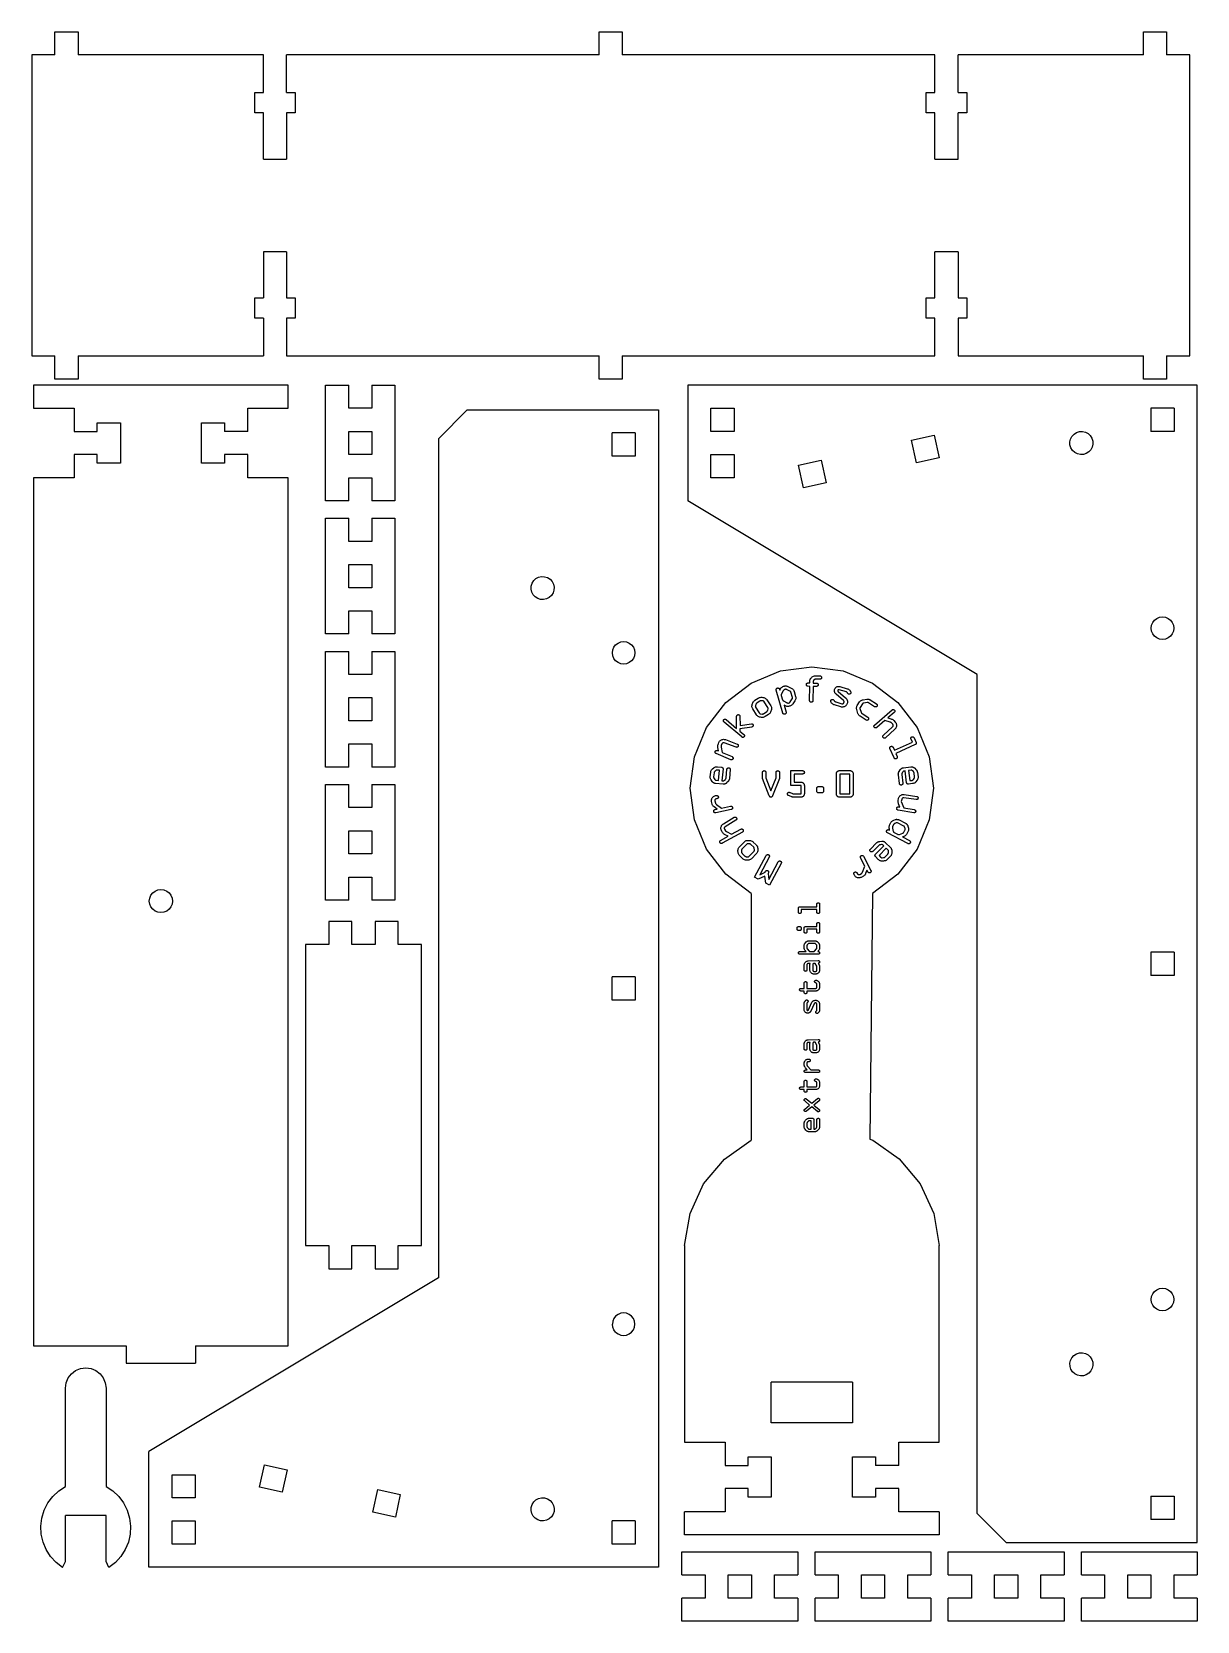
# Model space of a CAD drawing. Extents: x 0 to 201, y 0 to 275.
import ezdxf

# ---------------------------------------------------------------- set-up
doc = ezdxf.new("R2010")
doc.units = 0
doc.layers.add('PROFILEEDGES', color=7, linetype='CONTINUOUS')

msp = doc.modelspace()

# ---------------------------------------------------------------- linework, layer by layer
at = {"layer": 'PROFILEEDGES', "color": 7}
for points in [[(4.132294, 270.778108), (4.132294, 274.778108), (8.132294, 274.778108), (8.132294, 270.778108)], [(98.132302, 270.778108), (98.132302, 274.778108)], [(98.132302, 274.778108), (102.132299, 274.778108)], [(102.132299, 274.778108), (102.132299, 270.778108)], [(192.132305, 274.778108), (196.132302, 274.778108)], [(192.132305, 270.778108), (192.132305, 274.778108)], [(196.132302, 274.778108), (196.132302, 270.778108)], [(0.132292, 270.778108), (0.132292, 218.778107)], [(4.132294, 270.778108), (0.132292, 270.778108)], [(40.132294, 270.778108), (8.132294, 270.778108)], [(40.132294, 264.278108), (40.132294, 270.778108)], [(44.132294, 264.278108), (44.132294, 270.778108)], [(98.132302, 270.778108), (44.132294, 270.778108)], [(156.132302, 270.778108), (102.132299, 270.778108)], [(156.132302, 264.278108), (156.132302, 270.778108)], [(160.1323, 264.278108), (160.1323, 270.778108)], [(192.132305, 270.778108), (160.1323, 270.778108)], [(200.132299, 270.778108), (196.132302, 270.778108)], [(200.132299, 218.778107), (200.132299, 270.778108)], [(38.632294, 264.278108), (40.132294, 264.278108)], [(38.632294, 260.778107), (38.632294, 264.278108)], [(44.132294, 264.278108), (45.632293, 264.278108)], [(45.632293, 264.278108), (45.632293, 260.778107)], [(154.6323, 264.278108), (156.132302, 264.278108)], [(154.6323, 260.778107), (154.6323, 264.278108)], [(160.1323, 264.278108), (161.632302, 264.278108)], [(161.632302, 264.278108), (161.632302, 260.778107)], [(40.132294, 260.778107), (38.632294, 260.778107)], [(40.132294, 252.778107), (40.132294, 260.778107)], [(45.632293, 260.778107), (44.132294, 260.778107)], [(44.132294, 260.778107), (44.132294, 252.778107)], [(156.132302, 260.778107), (154.6323, 260.778107)], [(156.132302, 252.778107), (156.132302, 260.778107)], [(156.132302, 252.778107), (160.1323, 252.778107), (160.1323, 260.778107)], [(161.632302, 260.778107), (160.1323, 260.778107)], [(40.132294, 252.778107), (44.132294, 252.778107)], [(44.132294, 236.778108), (40.132294, 236.778108), (40.132294, 228.778108)], [(44.132294, 236.778108), (44.132294, 228.778108)], [(160.1323, 236.778108), (156.132302, 236.778108)], [(156.132302, 228.778108), (156.132302, 236.778108)], [(160.1323, 236.778108), (160.1323, 228.778108)], [(38.632294, 228.778108), (40.132294, 228.778108)], [(38.632294, 225.278107), (38.632294, 228.778108)], [(44.132294, 228.778108), (45.632293, 228.778108)], [(45.632293, 228.778108), (45.632293, 225.278107)], [(154.6323, 225.278107), (154.6323, 228.778108), (156.132302, 228.778108)], [(161.632302, 228.778108), (161.632302, 225.278107), (160.1323, 225.278107)], [(160.1323, 228.778108), (161.632302, 228.778108)], [(40.132294, 225.278107), (38.632294, 225.278107)], [(40.132294, 225.278107), (40.132294, 218.778107)], [(44.132294, 225.278107), (44.132294, 218.778107)], [(45.632293, 225.278107), (44.132294, 225.278107)], [(156.132302, 225.278107), (154.6323, 225.278107)], [(156.132302, 218.778107), (156.132302, 225.278107)], [(160.1323, 225.278107), (160.1323, 218.778107)], [(0.132292, 218.778107), (4.132294, 218.778107)], [(8.132294, 218.778107), (8.132294, 214.778107), (4.132294, 214.778107)], [(4.132294, 214.778107), (4.132294, 218.778107)], [(8.132294, 218.778107), (40.132294, 218.778107)], [(44.132294, 218.778107), (98.132302, 218.778107)], [(98.132302, 214.778107), (98.132302, 218.778107)], [(102.132299, 218.778107), (102.132299, 214.778107)], [(102.132299, 218.778107), (156.132302, 218.778107)], [(160.1323, 218.778107), (192.132305, 218.778107)], [(192.132305, 214.778107), (192.132305, 218.778107)], [(196.132302, 218.778107), (196.132302, 214.778107)], [(196.132302, 218.778107), (200.132299, 218.778107)], [(102.132299, 214.778107), (98.132302, 214.778107)], [(196.132302, 214.778107), (192.132305, 214.778107)], [(0.428128, 213.719776), (0.428128, 209.719776)], [(44.428127, 213.719776), (0.428128, 213.719776)], [(44.428127, 209.719776), (44.428127, 213.719776)], [(50.864762, 213.719776), (54.864762, 213.719776)], [(50.864762, 193.719776), (50.864762, 213.719776)], [(54.864762, 209.719776), (54.864762, 213.719776)], [(58.864762, 213.719776), (62.864762, 213.719776)], [(58.864762, 213.719776), (58.864762, 209.719776)], [(62.864762, 213.719776), (62.864762, 193.719776)], [(113.42814, 213.719776), (113.42814, 193.719776)], [(201.428133, 213.719776), (113.42814, 213.719776)], [(201.428133, 13.719776), (201.428133, 213.719776)], [(0.428128, 209.719776), (7.428127, 209.719776)], [(7.428127, 209.719776), (7.428127, 205.719776)], [(37.428128, 205.719776), (37.428128, 209.719776), (44.428127, 209.719776)], [(58.864762, 209.719776), (54.864762, 209.719776)], [(75.36012, 209.454214), (70.36013, 204.454216)], [(75.36012, 209.454214), (108.360117, 209.454214)], [(108.360117, 209.454214), (108.360117, 9.454214)], [(117.428137, 205.719776), (117.428137, 209.719776)], [(117.428137, 209.719776), (121.428134, 209.719776)], [(121.428134, 209.719776), (121.428134, 205.719776)], [(193.428138, 209.719776), (193.428138, 205.719776)], [(197.428136, 209.719776), (193.428138, 209.719776)], [(197.428136, 209.719776), (197.428136, 205.719776)], [(11.428127, 205.719776), (11.428127, 207.219776)], [(11.428127, 207.219776), (15.428127, 207.219776)], [(15.428127, 207.219776), (15.428127, 200.219776)], [(44.428127, 197.719776), (37.428128, 197.719776), (37.428128, 201.719776), (33.428128, 201.719776), (33.428128, 200.219776), (29.428128, 200.219776), (29.428128, 207.219776), (33.428128, 207.219776), (33.428128, 205.719776)], [(7.428127, 205.719776), (11.428127, 205.719776)], [(37.428128, 205.719776), (33.428128, 205.719776)], [(54.864762, 205.719776), (58.864762, 205.719776)], [(54.864762, 201.719776), (54.864762, 205.719776)], [(58.864762, 205.719776), (58.864762, 201.719776)], [(70.36013, 204.454216), (70.36013, 59.454215)], [(104.36012, 205.454214), (100.360123, 205.454214)], [(100.360123, 201.454214), (100.360123, 205.454214)], [(104.36012, 205.454214), (104.36012, 201.454214)], [(121.428134, 205.719776), (117.428137, 205.719776)], [(152.08612, 204.214731), (155.992269, 205.076143)], [(152.94755, 200.308587), (152.08612, 204.214731)], [(155.992269, 205.076143), (156.853699, 201.169998)], [(179.436443, 203.901972), (179.551457, 204.41125)], [(179.457159, 203.380277), (179.436522, 203.901972)], [(179.612179, 202.88172), (179.457159, 203.380277)], [(179.551457, 204.41125), (179.794371, 204.873403), (180.148622, 205.25694)], [(180.148622, 205.25694), (180.590079, 205.535724)], [(180.590079, 205.535724), (181.088633, 205.690751)], [(181.088633, 205.690751), (181.610312, 205.711468)], [(181.610312, 205.71146), (182.119609, 205.596441)], [(182.119609, 205.596441), (182.581756, 205.353529)], [(182.581756, 205.353529), (182.965296, 204.999279)], [(182.965296, 204.999279), (183.244061, 204.557832)], [(183.244061, 204.557832), (183.399107, 204.059275), (183.419745, 203.537583), (183.304783, 203.028305)], [(197.428136, 205.719776), (193.428138, 205.719776)], [(11.428127, 201.719776), (7.428127, 201.719776), (7.428127, 197.719776), (0.428128, 197.719776)], [(11.428127, 200.219776), (11.428127, 201.719776)], [(58.864762, 201.719776), (54.864762, 201.719776)], [(104.36012, 201.454214), (100.360123, 201.454214)], [(117.428137, 201.719776), (121.428134, 201.719776)], [(117.428137, 197.719776), (117.428137, 201.719776)], [(121.428134, 201.719776), (121.428134, 197.719776)], [(133.416828, 196.001524), (132.555398, 199.907669), (136.461548, 200.769081)], [(136.461548, 200.769081), (137.322952, 196.862936)], [(156.853699, 201.169998), (152.94755, 200.308587)], [(181.767633, 201.748801), (181.245928, 201.728084), (180.736658, 201.843114), (180.27451, 202.086026), (179.89097, 202.440276), (179.612179, 202.88172)], [(182.266188, 201.903831), (181.767633, 201.748801)], [(182.707619, 202.182612), (182.266188, 201.903831)], [(183.061869, 202.566149), (182.707619, 202.182612)], [(183.304783, 203.028305), (183.061869, 202.566149)], [(15.428127, 200.219776), (11.428127, 200.219776)], [(0.428128, 197.719776), (0.428128, 47.719777)], [(44.428127, 47.719777), (44.428127, 197.719776)], [(54.864762, 197.719776), (58.864762, 197.719776)], [(54.864762, 193.719776), (54.864762, 197.719776)], [(58.864762, 197.719776), (58.864762, 193.719776)], [(121.428134, 197.719776), (117.428137, 197.719776)], [(137.322952, 196.862936), (133.416828, 196.001524)], [(54.864762, 193.719776), (50.864762, 193.719776)], [(62.864762, 193.719776), (58.864762, 193.719776)], [(163.428119, 163.719775), (113.42814, 193.719776)], [(50.864762, 190.719777), (54.864762, 190.719777)], [(50.864762, 170.719777), (50.864762, 190.719777)], [(54.864762, 186.719777), (54.864762, 190.719777)], [(58.864762, 190.719777), (62.864762, 190.719777)], [(58.864762, 190.719777), (58.864762, 186.719777)], [(62.864762, 190.719777), (62.864762, 170.719777)], [(58.864762, 186.719777), (54.864762, 186.719777)], [(54.864762, 182.719777), (58.864762, 182.719777)], [(54.864762, 178.719777), (54.864762, 182.719777)], [(58.864762, 182.719777), (58.864762, 178.719777)], [(58.864762, 178.719777), (54.864762, 178.719777)], [(86.367739, 178.479903), (86.390493, 179.001511)], [(86.39052, 179.001511), (86.547523, 179.499451)], [(86.547523, 179.499451), (86.828035, 179.939789)], [(86.828035, 179.939789), (87.212977, 180.292519)], [(87.212977, 180.292519), (87.676077, 180.533599)], [(87.676077, 180.533599), (88.185823, 180.646605)], [(88.185823, 180.646605), (88.707423, 180.623825)], [(88.707423, 180.62383), (89.205369, 180.466831)], [(89.205369, 180.466831), (89.645715, 180.186304)], [(89.645715, 180.186304), (89.998431, 179.801367)], [(89.998431, 179.801367), (90.239519, 179.338257)], [(90.239519, 179.338257), (90.352523, 178.828526)], [(90.352523, 178.828526), (90.329769, 178.306919)], [(86.480743, 177.970176), (86.367739, 178.479903)], [(86.721831, 177.507062), (86.480743, 177.970176)], [(87.074547, 177.122125), (86.721831, 177.507062)], [(87.514893, 176.841601), (87.074547, 177.122125)], [(88.012839, 176.6846), (87.514893, 176.841601)], [(88.534438, 176.661827), (88.012839, 176.684607)], [(89.044158, 176.77483), (88.534438, 176.661827)], [(89.507285, 177.015911), (89.044158, 176.77483)], [(89.892227, 177.36864), (89.507285, 177.015911)], [(90.172738, 177.808978), (89.892227, 177.36864)], [(90.329742, 178.306919), (90.172738, 177.808978)], [(54.864762, 174.719777), (58.864762, 174.719777)], [(54.864762, 170.719777), (54.864762, 174.719777)], [(58.864762, 174.719777), (58.864762, 170.719777)], [(193.478118, 171.719778), (193.544582, 172.224473), (193.739368, 172.694778), (194.049274, 173.098635)], [(194.049274, 173.098635), (194.453134, 173.408526)], [(194.453134, 173.408526), (194.923431, 173.603331)], [(194.923431, 173.603331), (195.428124, 173.669776), (195.932817, 173.603331)], [(195.932817, 173.603331), (196.40314, 173.408526)], [(196.40314, 173.408526), (196.806973, 173.098635)], [(196.806973, 173.098635), (197.11688, 172.694778)], [(54.864762, 170.719777), (50.864762, 170.719777)], [(62.864762, 170.719777), (58.864762, 170.719777)], [(193.544582, 171.21508), (193.478118, 171.719778)], [(197.11688, 170.744778), (196.806973, 170.340918), (196.40314, 170.031027), (195.932817, 169.836222), (195.428124, 169.769778), (194.923431, 169.836222), (194.453134, 170.031027), (194.049274, 170.340918), (193.739368, 170.744778), (193.544582, 171.21508)], [(197.11688, 172.694778), (197.311693, 172.224473)], [(197.311693, 171.21508), (197.11688, 170.744778)], [(197.311693, 172.224473), (197.378129, 171.719778)], [(197.378129, 171.719778), (197.311693, 171.21508)], [(50.864762, 167.719775), (54.864762, 167.719775)], [(50.864762, 147.719776), (50.864762, 167.719775)], [(54.864762, 163.719775), (54.864762, 167.719775)], [(58.864762, 167.719775), (62.864762, 167.719775)], [(58.864762, 167.719775), (58.864762, 163.719775)], [(62.864762, 167.719775), (62.864762, 147.719776)], [(114.583289, 149.485578), (116.681197, 154.550378), (120.018466, 158.899623), (124.367713, 162.236913), (129.432526, 164.334821), (134.867729, 165.050378)], [(134.867729, 165.050378), (140.302932, 164.334821)], [(58.864762, 163.719775), (54.864762, 163.719775)], [(134.205583, 162.255762), (134.508716, 162.252878), (134.511362, 162.4768)], [(135.096991, 162.471236), (135.094345, 162.247314), (135.673095, 162.24181)], [(136.258723, 162.904629), (135.580067, 162.911084)], [(135.585623, 163.496724), (136.26428, 163.490268)], [(140.302932, 164.334821), (145.367719, 162.236913)], [(145.367719, 162.236913), (149.716966, 158.899623), (153.054262, 154.550378), (155.152169, 149.485578), (155.867709, 144.050378)], [(163.428119, 18.719777), (163.428119, 163.719775)], [(54.864762, 159.719775), (58.864762, 159.719775)], [(54.864762, 155.719776), (54.864762, 159.719775)], [(58.864762, 159.719775), (58.864762, 155.719776)], [(125.024938, 159.2574), (125.596412, 159.623472)], [(127.108902, 159.344459), (127.768562, 158.314613)], [(129.8457, 157.053918), (128.714474, 161.023089)], [(129.277719, 161.183615), (129.328704, 161.004703)], [(129.591091, 160.083662), (129.794132, 159.371332)], [(129.927615, 160.888861), (129.630567, 160.359996)], [(129.998761, 161.682859), (130.127984, 161.719687)], [(130.2884, 161.156466), (130.126052, 161.110198)], [(131.06191, 160.868234), (130.480514, 161.135987)], [(130.733641, 161.655875), (131.311756, 161.38718)], [(131.139724, 158.998963), (131.465135, 159.503674)], [(131.507442, 159.77007), (131.251537, 160.667936)], [(131.808246, 160.801479), (132.055632, 159.933429)], [(134.47305, 159.217964), (134.496334, 161.674208), (134.20008, 161.677012)], [(135.081989, 161.668643), (135.058706, 159.212403)], [(135.667591, 161.663061), (135.081989, 161.668643)], [(140.326189, 159.224259), (139.039626, 160.341372)], [(139.428273, 160.774714), (140.706607, 159.678067)], [(140.840883, 160.698943), (139.587182, 161.075889)], [(139.72495, 161.639092), (139.724156, 161.639071)], [(139.724156, 161.639071), (140.994342, 161.257163)], [(143.728281, 159.363787), (144.39093, 159.457417)], [(144.939385, 159.341871), (146.03132, 158.638627)], [(125.308545, 156.738831), (124.64886, 157.768677)], [(125.192922, 158.567208), (125.118627, 158.319143)], [(125.155034, 158.06427), (125.786832, 157.07794)], [(125.902799, 159.132393), (125.398027, 158.809061)], [(126.018237, 156.92749), (126.301341, 156.887906)], [(126.410826, 159.163235), (126.152328, 159.189945)], [(126.505944, 156.945326), (127.071623, 157.30768)], [(127.27006, 158.019835), (126.638262, 159.006168)], [(127.389625, 156.824033), (126.818125, 156.45796)], [(127.240295, 157.542554), (127.304641, 157.767867)], [(129.988469, 159.154469), (130.503613, 158.86783)], [(130.057578, 158.446952), (130.408839, 157.214457)], [(130.334411, 158.292962), (130.057578, 158.446952)], [(130.807857, 158.793329), (130.950309, 158.833935)], [(131.071197, 158.259352), (130.948589, 158.224414)], [(131.924981, 159.147498), (131.582504, 158.627181)], [(139.895871, 158.116107), (138.77417, 158.453376)], [(139.016687, 158.984834), (140.049329, 158.674351)], [(142.822745, 156.984296), (142.615523, 157.699637)], [(142.717917, 158.354901), (143.126434, 158.989211)], [(143.181149, 157.827092), (143.374771, 157.18607)], [(143.592709, 158.631547), (143.210306, 158.037787)], [(143.542464, 156.975623), (144.538832, 156.333934)], [(144.433713, 158.868479), (143.828188, 158.78722)], [(145.717948, 158.152035), (144.672341, 158.825434)], [(145.696887, 154.990504), (148.722636, 157.60639)], [(149.095936, 157.164049), (147.99093, 156.20872), (148.524436, 156.055164)], [(58.864762, 155.719776), (54.864762, 155.719776)], [(122.752062, 152.924696), (119.697844, 155.496594)], [(120.070642, 155.939314), (121.878407, 154.417033), (121.866766, 156.462495)], [(122.454114, 156.512851), (122.460994, 154.92175), (124.428091, 155.219975)], [(124.474975, 154.644533), (122.455728, 154.327168), (122.455464, 153.931057), (123.124807, 153.367413)], [(144.22546, 155.847342), (143.185647, 156.51701)], [(148.412147, 155.484458), (147.467082, 155.755841), (146.0754, 154.552669)], [(147.224485, 153.223527), (148.821669, 154.699981)], [(149.194996, 154.25764), (147.603025, 152.785692)], [(148.846831, 155.113374), (148.635032, 155.358355)], [(149.04511, 155.758436), (149.279451, 155.487395)], [(54.864762, 151.719776), (58.864762, 151.719776)], [(54.864762, 147.719776), (54.864762, 151.719776)], [(58.864762, 151.719776), (58.864762, 147.719776)], [(118.557543, 150.590619), (118.73566, 150.516533), (118.642262, 151.126254)], [(118.716584, 151.744564), (118.819771, 151.992677)], [(119.212519, 151.172326), (119.383519, 150.246769), (121.091695, 149.536339)], [(119.213683, 151.172096), (119.212519, 151.172326)], [(119.338302, 151.73214), (119.229823, 151.4713)], [(121.767468, 151.158393), (119.739939, 151.908365)], [(119.933032, 152.462469), (121.989718, 151.692905)], [(148.88681, 151.147164), (149.124591, 150.619495), (152.237228, 152.022178), (151.996616, 152.556131)], [(152.741736, 151.607116), (149.365282, 150.085534), (149.605894, 149.551581)], [(152.524301, 152.793918), (152.886648, 151.989846)], [(113.867724, 144.050378), (114.583289, 149.485578)], [(120.87061, 149.001819), (118.335399, 150.056218)], [(149.071833, 149.310972), (148.352801, 150.90655)], [(149.071965, 149.310975), (149.071833, 149.310972)], [(54.864762, 147.719776), (50.864762, 147.719776)], [(62.864762, 147.719776), (58.864762, 147.719776)], [(117.321833, 146.032409), (117.394117, 146.842232)], [(117.699499, 147.396055), (117.924659, 147.593863)], [(117.973475, 146.745561), (117.908864, 146.021524)], [(117.979772, 145.769622), (118.105449, 145.588925)], [(118.263247, 147.124381), (118.100687, 146.969407)], [(118.318386, 145.455781), (118.764473, 145.415972), (118.920657, 147.166016), (118.519178, 147.201843)], [(118.570005, 147.771467), (119.2666, 147.709301)], [(119.529119, 147.395336), (119.347218, 145.357049), (119.515361, 145.342047)], [(119.777193, 145.446656), (119.932873, 145.602241)], [(120.062519, 145.85354), (120.194811, 147.335931)], [(120.771311, 147.284483), (120.63566, 145.764349)], [(127.517393, 142.743572), (126.346056, 145.744251), (126.346056, 146.808786)], [(126.924832, 146.808786), (126.924832, 145.86483), (127.806768, 143.618626), (128.68873, 145.85794), (128.68873, 146.808786)], [(129.267506, 146.808786), (129.267506, 145.744251), (128.08929, 142.743572)], [(131.654947, 143.112197), (132.995088, 143.112197), (132.995088, 144.531578), (131.244975, 144.531578), (131.244975, 147.105064), (133.284489, 147.105064)], [(133.284489, 146.526288), (131.830657, 146.526288), (131.830657, 145.110354), (132.995088, 145.110354)], [(139.099793, 143.091528), (139.099793, 146.553847)], [(139.657905, 147.111954), (141.46313, 147.111954)], [(142.014363, 146.553847), (142.014363, 143.091528)], [(150.002293, 144.868059), (149.810258, 146.382106)], [(149.933925, 146.967319), (150.126991, 147.25226)], [(150.389193, 146.417338), (150.576465, 144.940886)], [(150.581069, 146.875765), (150.462192, 146.690523)], [(150.672456, 147.606206), (151.988282, 147.773105)], [(151.239511, 145.024992), (150.981992, 147.055113), (150.814537, 147.033867)], [(152.008179, 147.178327), (151.56389, 147.121971), (151.784976, 145.378938), (152.184841, 145.429659)], [(152.406006, 146.944025), (152.244637, 147.093721)], [(152.418336, 145.559985), (152.544066, 145.746092)], [(152.62053, 145.991935), (152.529064, 146.713073)], [(152.628812, 147.541806), (152.847119, 147.326409)], [(153.10485, 146.827775), (153.207138, 146.021193)], [(50.864762, 144.719776), (54.864762, 144.719776)], [(50.864762, 124.719777), (50.864762, 144.719776)], [(54.864762, 140.719776), (54.864762, 144.719776)], [(58.864762, 144.719776), (62.864762, 144.719776)], [(58.864762, 144.719776), (58.864762, 140.719776)], [(62.864762, 144.719776), (62.864762, 124.719777)], [(124.367713, 125.863846), (120.018466, 129.201136), (116.681197, 133.550378), (114.583289, 138.61518), (113.867724, 144.050378)], [(117.634438, 145.2332), (117.467142, 145.490246)], [(119.531924, 144.752574), (118.210833, 144.870472)], [(118.215013, 142.787834), (118.366487, 142.820859)], [(120.389835, 145.219042), (120.140386, 144.981896)], [(131.131284, 143.315458), (131.513712, 143.153538)], [(133.573864, 144.531578), (133.573864, 143.112197)], [(135.716724, 143.563505), (135.716724, 144.063043)], [(136.59866, 143.274117), (136.006099, 143.274117)], [(136.013005, 144.352432), (136.59866, 144.352432)], [(136.888061, 144.063043), (136.888061, 143.570395)], [(155.867709, 144.050378), (155.152169, 138.61518), (153.054262, 133.550378), (149.716966, 129.201136)], [(150.815781, 142.973632), (152.976342, 142.666311)], [(152.256808, 144.862318), (151.562991, 144.774318)], [(153.027062, 145.41494), (152.849315, 145.173614)], [(58.864762, 140.719776), (54.864762, 140.719776)], [(117.642005, 141.340627), (117.551729, 141.754647)], [(118.147147, 140.382377), (118.500578, 140.45944), (118.006204, 140.834714)], [(118.117223, 141.877948), (118.197233, 141.511053)], [(120.95316, 140.401832), (118.270443, 139.816888)], [(118.49653, 142.256839), (118.338335, 142.222343)], [(118.379028, 141.275661), (119.251201, 140.623108), (120.829864, 140.967323)], [(131.272545, 142.619548), (130.83503, 142.80214)], [(132.995088, 142.533421), (131.654947, 142.533421)], [(141.456251, 142.533421), (139.657905, 142.533421)], [(152.456859, 139.798426), (149.755093, 140.287807)], [(149.769989, 141.993674), (149.817878, 142.258088)], [(149.858254, 140.857317), (150.081985, 140.816791), (149.849602, 141.370053)], [(150.386177, 142.109635), (150.32355, 141.763862)], [(150.32355, 141.763862), (150.75998, 140.693985), (152.56002, 140.367934)], [(152.873181, 142.0968), (150.75453, 142.403534)], [(119.604367, 137.922657), (121.461213, 139.042085)], [(121.743285, 138.536721), (119.880433, 137.413935)], [(148.303456, 137.709985), (148.532612, 138.146095)], [(149.040982, 137.855328), (148.821457, 137.437514)], [(149.033891, 138.552066), (149.326018, 138.671004)], [(149.43074, 138.078626), (149.199256, 137.986207)], [(150.761462, 137.507888), (149.675744, 138.078362)], [(149.976231, 138.590108), (151.019219, 138.042069)], [(151.473535, 137.492024), (151.542882, 137.187047)], [(54.864762, 136.719776), (58.864762, 136.719776)], [(54.864762, 132.719777), (54.864762, 136.719776)], [(58.864762, 136.719776), (58.864762, 132.719777)], [(119.113353, 135.056317), (120.388777, 135.768324), (119.897366, 136.026645)], [(119.447495, 136.422578), (119.27287, 136.735421)], [(122.881813, 136.49723), (119.389393, 134.547606)], [(119.772271, 137.014178), (119.930122, 136.731416)], [(120.122871, 136.562831), (120.993482, 136.105856), (122.59982, 137.002582)], [(122.355954, 133.927213), (123.210373, 134.802259)], [(122.881919, 136.497225), (122.881813, 136.49723)], [(124.748025, 134.769432), (125.233615, 134.295286)], [(144.977882, 133.555341), (146.061456, 134.630089)], [(146.600889, 134.888542), (146.944477, 134.909074)], [(147.557464, 134.692192), (148.491496, 133.750485)], [(151.462052, 134.501126), (147.921319, 136.361576)], [(148.190611, 136.873944), (148.303456, 136.814651)], [(148.81352, 137.192658), (148.935863, 136.610773)], [(149.102551, 136.394757), (149.65762, 136.103109)], [(149.988164, 136.065629), (150.564533, 136.295954)], [(150.76342, 135.748041), (150.520506, 135.649667)], [(150.520506, 135.649667), (151.731239, 135.013492)], [(150.755959, 136.475524), (150.943442, 136.832341)], [(150.756144, 136.475473), (150.755959, 136.475524)], [(150.968578, 137.079938), (150.911772, 137.319939)], [(151.459247, 136.553838), (151.265361, 136.184821)], [(58.864762, 132.719777), (54.864762, 132.719777)], [(122.911023, 131.916636), (122.425434, 132.390783)], [(122.689938, 133.288033), (122.72227, 133.030178)], [(123.609973, 134.383122), (122.791643, 133.545049)], [(122.834638, 132.800078), (123.263528, 132.381287)], [(123.545415, 132.236039), (123.80386, 132.219635)], [(124.081646, 134.461833), (123.847648, 134.47366)], [(124.044022, 132.312633), (124.862352, 133.150706)], [(124.8292, 133.881178), (124.348531, 134.350512)], [(125.300634, 132.761263), (124.446215, 131.886217)], [(124.956702, 133.410069), (124.931302, 133.694806)], [(129.575216, 131.082577), (127.560176, 127.296244), (126.900226, 127.647463), (126.757853, 128.897907), (125.622897, 128.327241), (124.975117, 128.671985), (126.990184, 132.458318)], [(127.507074, 132.183159), (125.872372, 129.111516), (126.777829, 129.566263), (126.853897, 129.709202)], [(143.638614, 129.59214), (144.036653, 130.606079), (143.286321, 132.03704)], [(143.799031, 132.305825), (145.074111, 129.874103)], [(146.442139, 134.192474), (145.385472, 133.144414)], [(146.346942, 131.764109), (145.854446, 132.260648)], [(145.85614, 132.6699), (147.309046, 134.110982), (147.190169, 134.230836)], [(148.031967, 133.372332), (147.716584, 133.690311), (146.469126, 132.453018), (146.752971, 132.166837)], [(146.922569, 134.31963), (146.703256, 134.30103)], [(146.998584, 132.06108), (147.222766, 132.074786)], [(147.464304, 132.163932), (147.9804, 132.675832)], [(148.422175, 132.289125), (147.844933, 131.716574)], [(148.088562, 132.914124), (148.108935, 133.133289)], [(148.698347, 133.101644), (148.660564, 132.797289)], [(127.364913, 129.437287), (127.295301, 129.306514), (127.423095, 128.270668), (129.064279, 131.354476)], [(142.224099, 129.033207), (142.152105, 129.170508)], [(142.661375, 129.445373), (142.73657, 129.301971)], [(143.127254, 129.180078), (143.459835, 129.354459)], [(144.561507, 129.605319), (144.393523, 129.925684), (144.162701, 129.349527)], [(149.716966, 129.201136), (145.367719, 125.863846)], [(147.254489, 131.489999), (146.954822, 131.483913)], [(54.864762, 128.719777), (58.864762, 128.719777)], [(54.864762, 124.719777), (54.864762, 128.719777)], [(58.864762, 128.719777), (58.864762, 124.719777)], [(143.771408, 128.864274), (143.396123, 128.667492)], [(54.864762, 124.719777), (50.864762, 124.719777)], [(62.864762, 124.719777), (58.864762, 124.719777)], [(124.367713, 125.863846), (124.367713, 83.236912)], [(132.777468, 123.583653), (135.740246, 123.583653), (135.740246, 124.052188)], [(136.208796, 124.052188), (136.208796, 122.6521)], [(145.367719, 125.863846), (144.870144, 83.443017)], [(51.421895, 121.050374), (51.421895, 117.050374)], [(55.421895, 121.050374), (51.421895, 121.050374)], [(55.421895, 117.050374), (55.421895, 121.050374)], [(59.421895, 121.050374), (59.421895, 117.050374)], [(63.421895, 121.050374), (59.421895, 121.050374)], [(63.421895, 117.050374), (63.421895, 121.050374)], [(132.545958, 122.646589), (132.545958, 123.352143)], [(135.740246, 122.6521), (135.740246, 123.115121), (133.008979, 123.115121), (133.008979, 122.646589)], [(132.342017, 119.703099), (132.342017, 119.945632)], [(132.573527, 120.177143), (132.771965, 120.177143)], [(132.777468, 119.466075), (132.573527, 119.471578)], [(133.008979, 119.945632), (133.008979, 119.697585)], [(133.543649, 119.240079), (133.543649, 119.945632)], [(133.780689, 120.177143), (135.740246, 120.177143), (135.740246, 120.640164)], [(135.740246, 119.234565), (135.740246, 119.708611), (134.012199, 119.708611), (134.012199, 119.240079)], [(136.203267, 120.645678), (136.203267, 119.234565)], [(47.421895, 117.050374), (47.421895, 65.050373)], [(51.421895, 117.050374), (47.421895, 117.050374)], [(59.421895, 117.050374), (55.421895, 117.050374)], [(67.421895, 117.050374), (63.421895, 117.050374)], [(67.421895, 65.050373), (67.421895, 117.050374)], [(132.777468, 115.844591), (133.866123, 115.844591), (133.70351, 116.048542)], [(135.977286, 115.38157), (132.777468, 115.38157)], [(133.543649, 116.448171), (133.543649, 116.872608)], [(133.70351, 117.288776), (133.893692, 117.509262)], [(134.012199, 116.836778), (134.012199, 116.517074)], [(134.06456, 116.340684), (134.420081, 115.924519)], [(134.21614, 117.175776), (134.075593, 117.007657)], [(135.368189, 117.25019), (134.392538, 117.25019)], [(134.414577, 117.718724), (135.351652, 117.718724)], [(134.635055, 115.844591), (135.158718, 115.844591)], [(135.351652, 115.935541), (135.665845, 116.307612)], [(135.690636, 116.99112), (135.525272, 117.175776)], [(135.740246, 116.475733), (135.740246, 116.853315)], [(135.82568, 117.536823), (136.015862, 117.335629)], [(135.886322, 115.844591), (135.977286, 115.844591)], [(136.208796, 116.872608), (136.208796, 116.475733)], [(193.428138, 115.719776), (193.428138, 111.719776)], [(197.428136, 115.719776), (193.428138, 115.719776)], [(197.428136, 115.719776), (197.428136, 111.719776)], [(133.549178, 112.658579), (133.549178, 113.537765)], [(134.012199, 113.537765), (134.012199, 112.658579)], [(134.24371, 114.237811), (135.977286, 114.295688)], [(134.571687, 113.774779), (134.24371, 113.769276)], [(134.538614, 112.653054), (134.538614, 113.559805)], [(135.012642, 113.565311), (135.012642, 112.653049)], [(135.439838, 113.810606), (135.244152, 113.796822)], [(135.734742, 112.653049), (135.734742, 113.306239), (135.439838, 113.810606)], [(135.977286, 113.827153), (136.208796, 113.435792), (136.208796, 112.653065)], [(104.36012, 111.454214), (100.360123, 111.454214)], [(100.360123, 107.454214), (100.360123, 111.454214)], [(104.36012, 111.454214), (104.36012, 107.454214)], [(132.981409, 109.489079), (133.549178, 109.489079), (133.549178, 110.420632)], [(134.012199, 110.420632), (134.012199, 109.483568), (135.514265, 109.483568)], [(135.508735, 111.953022), (135.238649, 111.953022)], [(135.244152, 112.421539), (135.503232, 112.421539)], [(135.745776, 109.72059), (135.745776, 110.172585)], [(136.208796, 110.183611), (136.208796, 109.72059)], [(197.428136, 111.719776), (193.428138, 111.719776)], [(104.36012, 107.454214), (100.360123, 107.454214)], [(133.549178, 108.783523), (133.549178, 109.026059), (132.981409, 109.026059)], [(135.514265, 109.020547), (134.012199, 109.020547), (134.012199, 108.783523)], [(133.549178, 105.798692), (133.549178, 106.859783)], [(134.012199, 106.870808), (134.012199, 105.823497)], [(134.279534, 105.771133), (134.825237, 107.003099)], [(135.260689, 106.815684), (134.701201, 105.572696)], [(135.745776, 105.867595), (135.745776, 106.730248)], [(136.208796, 106.74127), (136.208796, 105.804206)], [(133.549178, 99.032537), (133.549178, 99.911724)], [(134.012199, 99.911724), (134.012199, 99.032537)], [(134.24371, 100.611769), (135.977286, 100.669646)], [(134.571687, 100.148737), (134.24371, 100.143234)], [(134.538614, 99.027013), (134.538614, 99.933763)], [(135.012642, 99.939269), (135.012642, 99.027007)], [(135.439838, 100.184565), (135.244152, 100.17078)], [(135.734742, 99.027007), (135.734742, 99.680197), (135.439838, 100.184565)], [(135.977286, 100.201112), (136.208796, 99.809751), (136.208796, 99.027023)], [(133.549178, 96.229597), (133.549178, 96.568594)], [(134.012199, 96.568594), (134.012199, 96.268181)], [(134.24371, 97.263125), (134.36772, 97.263125)], [(134.37325, 96.800105), (134.24371, 96.800105)], [(135.508735, 98.326981), (135.238649, 98.326981)], [(135.244152, 98.795497), (135.503232, 98.795497)], [(132.981409, 92.456527), (133.549178, 92.456527), (133.549178, 93.38808)], [(133.780689, 95.394506), (134.070064, 95.394506), (133.747616, 95.772087)], [(135.977286, 94.931485), (133.780689, 94.931485)], [(134.012199, 93.38808), (134.012199, 92.451016), (135.514265, 92.451016)], [(134.11417, 96.053207), (134.684664, 95.394506), (135.977286, 95.394506)], [(133.549178, 91.750971), (133.549178, 91.993507), (132.981409, 91.993507)], [(135.514265, 91.987995), (134.012199, 91.987995), (134.012199, 91.750971)], [(135.745776, 92.688038), (135.745776, 93.140033)], [(136.208796, 93.151059), (136.208796, 92.688038)], [(133.634612, 88.62558), (134.47522, 89.325625), (133.629109, 90.042204)], [(133.899196, 90.408763), (134.841774, 89.628793), (135.83121, 90.447348)], [(135.83121, 88.195632), (134.83627, 89.025212), (133.923987, 88.259024)], [(136.112329, 90.075277), (135.211079, 89.325625)], [(135.211079, 89.325625), (136.112329, 88.567703)], [(133.549178, 85.569092), (133.549178, 86.219526)], [(133.85509, 84.954487), (133.70351, 85.147413)], [(133.753119, 86.682546), (133.918484, 86.856179)], [(134.017703, 86.183698), (134.017703, 85.602165)], [(134.09213, 85.406485), (134.205107, 85.271436)], [(134.221643, 86.506159), (134.103136, 86.371111)], [(134.384256, 85.180486), (134.742555, 85.180486), (134.742555, 86.586085), (134.420081, 86.586085)], [(134.420081, 87.043594), (134.979569, 87.043594)], [(135.211079, 86.812084), (135.211079, 85.174974), (135.346123, 85.174974)], [(135.547338, 85.276947), (135.660315, 85.411996)], [(135.745776, 85.621459), (135.745776, 86.812084)], [(136.208796, 86.812084), (136.208796, 85.59114)], [(119.777298, 79.999521), (124.367713, 83.236912)], [(135.401262, 84.70644), (134.340177, 84.70644)], [(136.051687, 85.139145), (135.869786, 84.932439)], [(144.870144, 83.443017), (145.38788, 83.251906), (149.974961, 80.008884), (153.566336, 75.689148), (155.917344, 70.587081), (156.867728, 65.050379)], [(116.181187, 75.684354), (119.777298, 79.999521)], [(112.867731, 65.050379), (113.824464, 70.585479), (116.181187, 75.684354)], [(47.421895, 65.050373), (51.421895, 65.050373)], [(51.421895, 65.050373), (51.421895, 61.050373)], [(55.421895, 61.050373), (55.421895, 65.050373)], [(55.421895, 65.050373), (59.421895, 65.050373)], [(59.421895, 65.050373), (59.421895, 61.050373)], [(63.421895, 65.050373), (67.421895, 65.050373)], [(63.421895, 61.050373), (63.421895, 65.050373)], [(112.867731, 65.050379), (112.867731, 31.050379)], [(156.867728, 31.050379), (156.867728, 65.050379)], [(51.421895, 61.050373), (55.421895, 61.050373)], [(59.421895, 61.050373), (63.421895, 61.050373)], [(70.36013, 59.454215), (20.360127, 29.454214)], [(193.478118, 55.719777), (193.544582, 56.224474)], [(193.544582, 55.21508), (193.478118, 55.719777)], [(193.544582, 56.224474), (193.739368, 56.694777)], [(193.739368, 54.744777), (193.544582, 55.21508)], [(193.739368, 56.694777), (194.049274, 57.098635), (194.453134, 57.408526)], [(194.453134, 57.408526), (194.923431, 57.603332)], [(194.923431, 57.603332), (195.428124, 57.669777)], [(195.428124, 57.669777), (195.932817, 57.603332)], [(195.932817, 57.603332), (196.40314, 57.408526)], [(196.40314, 57.408526), (196.806973, 57.098635)], [(196.806973, 57.098635), (197.11688, 56.694777)], [(197.11688, 56.694777), (197.311693, 56.224474)], [(197.311693, 55.21508), (197.11688, 54.744777)], [(197.311693, 56.224474), (197.378129, 55.719777)], [(197.378129, 55.719777), (197.311693, 55.21508)], [(100.671379, 52.429215), (100.476566, 51.958912)], [(100.981259, 52.833073), (100.671379, 52.429215)], [(101.385119, 53.142965), (100.981259, 52.833073)], [(101.855442, 53.33777), (101.385119, 53.142965)], [(102.360135, 53.404215), (101.855442, 53.33777)], [(102.864827, 53.33777), (102.360135, 53.404215)], [(103.335124, 53.142965), (102.864827, 53.33777)], [(103.738984, 52.833073), (103.335124, 53.142965)], [(104.048864, 52.429215), (103.738984, 52.833073)], [(104.243677, 51.958912), (104.048864, 52.429215)], [(194.049274, 54.340919), (193.739368, 54.744777)], [(194.453134, 54.031027), (194.049274, 54.340919)], [(194.923431, 53.836221), (194.453134, 54.031027)], [(195.428124, 53.769777), (194.923431, 53.836221)], [(195.932817, 53.836221), (195.428124, 53.769777)], [(196.40314, 54.031027), (195.932817, 53.836221)], [(196.806973, 54.340919), (196.40314, 54.031027)], [(197.11688, 54.744777), (196.806973, 54.340919)], [(100.476566, 51.958912), (100.410129, 51.454215)], [(100.476566, 50.949518), (100.410129, 51.454215)], [(100.671379, 50.479215), (100.476566, 50.949518)], [(100.981259, 50.075357), (100.671379, 50.479215)], [(100.981259, 50.075357), (101.385119, 49.765465)], [(101.385119, 49.765465), (101.855442, 49.57066)], [(101.855442, 49.57066), (102.360135, 49.504215), (102.864827, 49.57066)], [(102.864827, 49.57066), (103.335124, 49.765465)], [(103.335124, 49.765465), (103.738984, 50.075357)], [(103.738984, 50.075357), (104.048864, 50.479215)], [(104.048864, 50.479215), (104.243677, 50.949518)], [(104.31014, 51.454215), (104.243677, 51.958912)], [(104.243677, 50.949518), (104.31014, 51.454215)], [(0.428128, 47.719777), (16.428127, 47.719777)], [(16.428127, 47.719777), (16.428127, 44.719777)], [(28.428127, 47.719777), (44.428127, 47.719777)], [(28.428127, 47.719777), (28.428127, 44.719777)], [(16.428127, 44.719777), (28.428127, 44.719777)], [(179.435728, 44.694088), (179.548732, 45.203817)], [(179.458509, 44.17248), (179.435755, 44.694088)], [(179.615513, 43.67454), (179.458509, 44.17248)], [(179.548732, 45.203817), (179.78982, 45.66693)], [(179.78982, 45.66693), (180.142563, 46.051866), (180.582882, 46.332392)], [(180.582882, 46.332392), (181.080828, 46.489392)], [(181.080828, 46.489392), (181.602428, 46.512168)], [(181.602428, 46.512166), (182.112174, 46.399162)], [(182.112174, 46.399162), (182.575274, 46.158081)], [(182.575274, 46.158081), (182.960216, 45.805352)], [(182.960216, 45.805352), (183.240754, 45.365013)], [(183.240754, 45.365013), (183.397731, 44.867073)], [(183.420512, 44.345465), (183.307508, 43.835736)], [(183.397731, 44.867073), (183.420486, 44.345465)], [(2.918066, 20.561864), (3.758234, 21.687825), (4.77964, 22.652417), (5.951807, 23.426799), (5.951807, 40.426808), (6.071066, 41.332688), (6.420718, 42.176815), (6.976933, 42.901694), (7.701807, 43.457901), (8.545941, 43.807548), (9.451808, 43.926822), (10.357673, 43.807548), (11.201807, 43.457901), (11.926681, 42.901694), (12.482896, 42.176815), (12.832548, 41.332688), (12.951807, 40.426808), (12.951807, 23.426799)], [(127.867727, 34.42442), (127.867727, 41.42442)], [(141.867731, 41.42442), (127.867727, 41.42442)], [(141.867731, 41.42442), (141.867731, 34.42442)], [(179.89605, 43.234202), (179.615513, 43.67454)], [(180.744093, 42.640392), (180.280966, 42.881473), (179.89605, 43.234202)], [(181.775412, 42.550161), (181.253813, 42.527386), (180.744093, 42.640392)], [(182.273358, 42.707161), (181.775412, 42.550161)], [(182.713704, 42.987688), (182.273358, 42.707161)], [(183.06642, 43.372624), (182.713704, 42.987688)], [(183.307508, 43.835736), (183.06642, 43.372624)], [(141.867731, 34.42442), (127.867727, 34.42442)], [(112.867731, 31.050379), (119.867733, 31.050379)], [(119.867733, 31.050379), (119.867733, 27.050379)], [(149.867726, 31.050379), (156.867728, 31.050379)], [(149.867726, 27.050379), (149.867726, 31.050379)], [(20.360127, 9.454214), (20.360127, 29.454214)], [(123.86773, 28.550379), (127.867727, 28.550379)], [(123.86773, 27.050379), (123.86773, 28.550379)], [(127.867727, 28.550379), (127.867727, 21.550379)], [(149.867726, 23.050379), (145.867729, 23.050379), (145.867729, 21.550379), (141.867731, 21.550379), (141.867731, 28.550379), (145.867729, 28.550379)], [(145.867729, 28.550379), (145.867729, 27.050379)], [(24.360127, 25.454214), (28.360127, 25.454214)], [(28.360127, 21.454214), (24.360127, 21.454214), (24.360127, 25.454214)], [(28.360127, 25.454214), (28.360127, 21.454214)], [(39.487404, 23.266324), (40.348815, 27.172468), (44.254962, 26.311056)], [(44.254962, 26.311056), (43.393551, 22.404912)], [(119.867733, 27.050379), (123.86773, 27.050379)], [(149.867726, 27.050379), (145.867729, 27.050379)], [(12.951807, 23.426799), (14.123974, 22.652417), (15.14538, 21.687825), (15.985548, 20.561864), (16.619405, 19.30811), (17.028041, 17.963974), (17.199258, 16.569566), (17.12795, 15.166508), (16.816245, 13.796654), (16.273441, 12.500883), (15.515738, 11.317852), (14.565744, 10.282855), (13.451808, 9.426822), (12.951807, 10.426815), (12.951807, 18.426809), (5.951807, 18.426809)], [(43.39355, 22.404912), (39.487404, 23.266324)], [(59.01813, 18.959262), (59.879542, 22.865406)], [(59.879542, 22.865406), (63.785686, 22.003994)], [(63.785686, 22.003994), (62.924275, 18.09785)], [(119.867733, 23.050379), (119.867733, 19.050379)], [(123.86773, 23.050379), (119.867733, 23.050379)], [(123.86773, 21.550379), (123.86773, 23.050379)], [(149.867726, 19.050379), (149.867726, 23.050379)], [(2.630167, 12.500883), (2.087364, 13.796654), (1.775658, 15.166508), (1.704351, 16.569566), (1.875568, 17.963974), (2.284203, 19.30811), (2.91806, 20.561864)], [(86.368453, 19.272021), (86.389091, 19.793713), (86.54419, 20.292272), (86.822955, 20.733717), (87.206495, 21.087967), (87.668642, 21.330878), (88.177939, 21.445898), (88.699618, 21.425181)], [(86.483468, 18.762743), (86.368453, 19.272021)], [(88.699618, 21.425189), (89.198172, 21.270162)], [(89.198172, 21.270162), (89.639629, 20.991381)], [(89.639629, 20.991381), (89.99388, 20.607844)], [(89.99388, 20.607844), (90.236794, 20.145688)], [(90.236794, 20.145688), (90.351808, 19.63641), (90.331171, 19.114718), (90.176072, 18.616158)], [(127.867727, 21.550379), (123.86773, 21.550379)], [(193.428138, 21.719776), (197.428136, 21.719776), (197.428136, 17.719776)], [(193.428138, 21.719776), (193.428138, 17.719776)], [(5.951807, 10.426815), (5.951807, 18.426809)], [(24.360127, 13.454214), (24.360127, 17.454214)], [(24.360127, 17.454214), (28.360127, 17.454214)], [(28.360127, 17.454214), (28.360127, 13.454214)], [(62.924275, 18.09785), (59.01813, 18.959262)], [(87.522063, 17.638269), (87.080632, 17.91705), (86.726382, 18.300587), (86.483468, 18.762743)], [(88.020618, 17.483242), (87.522063, 17.638269)], [(88.542323, 17.462533), (88.020618, 17.483249)], [(89.051593, 17.577552), (88.542323, 17.462533)], [(89.513767, 17.820464), (89.051593, 17.577552)], [(89.897281, 18.174714), (89.513767, 17.820464)], [(90.176072, 18.616158), (89.897281, 18.174714)], [(100.360123, 13.454214), (100.360123, 17.454214)], [(104.36012, 17.454214), (100.360123, 17.454214)], [(104.36012, 17.454214), (104.36012, 13.454214)], [(112.867731, 15.050379), (112.867731, 19.050379)], [(119.867733, 19.050379), (112.867731, 19.050379)], [(156.867728, 19.050379), (149.867726, 19.050379)], [(156.867728, 19.050379), (156.867728, 15.050379)], [(168.428136, 13.719776), (163.428119, 18.719777)], [(197.428136, 17.719776), (193.428138, 17.719776)], [(156.867728, 15.050379), (112.867731, 15.050379)], [(5.451806, 9.426822), (4.33787, 10.282855), (3.387876, 11.317852), (2.630173, 12.500883)], [(28.360127, 13.454214), (24.360127, 13.454214)], [(104.36012, 13.454214), (100.360123, 13.454214)], [(112.428126, 12.132276), (132.428126, 12.132276)], [(112.428126, 8.132276), (112.428126, 12.132276)], [(132.428126, 12.132276), (132.428126, 8.132276)], [(135.428125, 12.132276), (155.428125, 12.132276)], [(135.428125, 8.132276), (135.428125, 12.132276)], [(155.428125, 12.132276), (155.428125, 8.132276)], [(158.428124, 12.132276), (178.428116, 12.132276)], [(158.428124, 8.132276), (158.428124, 12.132276)], [(168.428136, 13.719776), (201.428133, 13.719776)], [(178.428116, 12.132276), (178.428116, 8.132276)], [(181.42812, 12.132276), (201.428133, 12.132276)], [(181.42812, 8.132276), (181.42812, 12.132276)], [(201.428133, 12.132276), (201.428133, 8.132276)], [(5.451806, 9.426822), (5.951807, 10.426815)], [(108.360117, 9.454214), (20.360127, 9.454214)], [(112.428126, 8.132276), (116.428126, 8.132276)], [(116.428126, 8.132276), (116.428126, 4.132277)], [(120.428126, 4.132277), (120.428126, 8.132276)], [(120.428126, 8.132276), (124.428126, 8.132276)], [(124.428126, 8.132276), (124.428126, 4.132277)], [(128.428126, 4.132277), (128.428126, 8.132276)], [(128.428126, 8.132276), (132.428126, 8.132276)], [(135.428125, 8.132276), (139.428125, 8.132276)], [(139.428125, 8.132276), (139.428125, 4.132277)], [(143.428125, 4.132277), (143.428125, 8.132276)], [(143.428125, 8.132276), (147.428125, 8.132276)], [(147.428125, 8.132276), (147.428125, 4.132277)], [(151.428125, 4.132277), (151.428125, 8.132276)], [(151.428125, 8.132276), (155.428125, 8.132276)], [(158.428124, 8.132276), (162.428124, 8.132276)], [(162.428124, 8.132276), (162.428124, 4.132277)], [(166.428126, 4.132277), (166.428126, 8.132276)], [(166.428126, 8.132276), (170.428126, 8.132276)], [(170.428126, 8.132276), (170.428126, 4.132277)], [(174.428118, 4.132277), (174.428118, 8.132276)], [(174.428118, 8.132276), (178.428116, 8.132276)], [(181.42812, 8.132276), (185.428117, 8.132276)], [(185.428117, 8.132276), (185.428117, 4.132277)], [(189.428115, 4.132277), (189.428115, 8.132276)], [(189.428115, 8.132276), (193.428112, 8.132276)], [(193.428112, 8.132276), (193.428112, 4.132277)], [(197.428136, 4.132277), (197.428136, 8.132276)], [(197.428136, 8.132276), (201.428133, 8.132276)], [(112.428126, 0.132277), (112.428126, 4.132277)], [(116.428126, 4.132277), (112.428126, 4.132277)], [(124.428126, 4.132277), (120.428126, 4.132277)], [(132.428126, 4.132277), (128.428126, 4.132277)], [(132.428126, 4.132277), (132.428126, 0.132277)], [(135.428125, 0.132277), (135.428125, 4.132277)], [(139.428125, 4.132277), (135.428125, 4.132277)], [(147.428125, 4.132277), (143.428125, 4.132277)], [(155.428125, 4.132277), (151.428125, 4.132277)], [(155.428125, 4.132277), (155.428125, 0.132277)], [(158.428124, 0.132277), (158.428124, 4.132277)], [(162.428124, 4.132277), (158.428124, 4.132277)], [(170.428126, 4.132277), (166.428126, 4.132277)], [(178.428116, 4.132277), (174.428118, 4.132277)], [(178.428116, 4.132277), (178.428116, 0.132277)], [(181.42812, 0.132277), (181.42812, 4.132277)], [(185.428117, 4.132277), (181.42812, 4.132277)], [(193.428112, 4.132277), (189.428115, 4.132277)], [(201.428133, 4.132277), (197.428136, 4.132277)], [(201.428133, 4.132277), (201.428133, 0.132277)], [(132.428126, 0.132277), (112.428126, 0.132277)], [(155.428125, 0.132277), (135.428125, 0.132277)], [(178.428116, 0.132277), (158.428124, 0.132277)], [(201.428133, 0.132277), (181.42812, 0.132277)]]:
    msp.add_lwpolyline(points, dxfattribs=at)
for points in [[(100.981259, 166.075358), (100.671379, 166.479216), (100.476566, 166.949518), (100.410129, 167.454216), (100.476566, 167.958911), (100.671379, 168.429216), (100.981259, 168.833073), (101.385119, 169.142964), (101.855442, 169.337771), (102.360135, 169.404216), (102.864827, 169.337771), (103.335124, 169.142964), (103.738984, 168.833073), (104.048864, 168.429216), (104.243677, 167.958911), (104.31014, 167.454216), (104.243677, 166.949518), (104.048864, 166.479216), (103.738984, 166.075358), (103.335124, 165.765465), (102.864827, 165.57066), (102.360135, 165.504215), (101.855442, 165.57066), (101.385119, 165.765465)], [(127.108902, 159.344459)], [(125.155034, 158.06427)], [(130.807857, 158.793334)], [(144.22546, 155.847342)], [(145.696887, 154.990504)], [(122.752009, 152.924696)], [(118.570005, 147.77147)], [(129.267506, 146.808786)], [(141.442466, 143.112192), (141.442466, 146.526283), (139.678569, 146.526283), (139.678569, 143.112192)], [(152.008179, 147.178327)], [(118.318386, 145.455781)], [(131.654947, 143.112197)], [(136.013005, 144.352432)], [(139.099793, 143.091528)], [(152.256781, 144.862313)], [(120.95316, 140.401832)], [(122.355954, 133.927213)], [(124.043943, 132.312638)], [(143.799057, 132.305804)], [(148.031941, 133.372337)], [(127.364834, 129.437279)], [(146.346942, 131.764112)], [(22.428126, 122.569516), (21.91049, 122.637665), (21.428128, 122.837465), (21.013912, 123.155303), (20.696076, 123.569517), (20.496276, 124.051878), (20.428127, 124.569517), (20.496276, 125.087153), (20.696076, 125.569518), (21.013912, 125.983731), (21.428128, 126.301567), (21.91049, 126.501367), (22.428126, 126.569516), (22.945765, 126.501367), (23.428127, 126.301567), (23.84234, 125.983731), (24.160178, 125.569518), (24.359978, 125.087153), (24.428127, 124.569517), (24.359978, 124.051878), (24.160178, 123.569517), (23.84234, 123.155303), (23.428127, 122.837465), (22.945765, 122.637665)], [(136.208796, 124.052188)], [(132.342017, 119.703089)], [(136.203267, 120.645678)], [(132.777468, 115.844591)], [(134.012199, 116.836778)], [(134.538614, 112.653065)], [(136.208796, 110.183611)], [(133.549178, 105.798692)], [(134.538614, 99.027023)], [(135.977286, 94.931485)], [(136.208796, 93.151059)], [(134.384256, 85.180486)], [(134.420081, 87.043594)]]:
    msp.add_lwpolyline(points, close=True, dxfattribs=at)
for points, knots in [([(134.20008, 161.677012), (134.174274, 161.67896), (134.123501, 161.682792), (134.052312, 161.71443), (133.992156, 161.762392), (133.946539, 161.823899), (133.91838, 161.894274), (133.910856, 161.968473), (133.918778, 162.041897), (133.945746, 162.11045), (133.989583, 162.171059), (134.048351, 162.220875), (134.123468, 162.251632), (134.177449, 162.254347), (134.205583, 162.255762)], [0, 0, 0, 0, 0.077147, 0.151789, 0.229532, 0.305784, 0.378929, 0.454136, 0.527294, 0.59853, 0.672502, 0.749649, 0.826857, 0.910898, 0.910898, 0.910898, 0.910898]), ([(134.511362, 162.4768), (134.51814, 162.570928), (134.531317, 162.753919), (134.641458, 163.008931), (134.81418, 163.220657), (135.037265, 163.381742), (135.301487, 163.482699), (135.489055, 163.491957), (135.585623, 163.496724)], [0, 0, 0, 0, 0.281459, 0.547173, 0.817976, 1.092292, 1.364206, 1.652758, 1.652758, 1.652758, 1.652758]), ([(135.580067, 162.911084), (135.536282, 162.909103), (135.451664, 162.905275), (135.332543, 162.862896), (135.231537, 162.795348), (135.154466, 162.703903), (135.1057, 162.592789), (135.099958, 162.512642), (135.096991, 162.471236)], [0, 0, 0, 0, 0.130879, 0.252932, 0.373957, 0.491436, 0.607245, 0.731024, 0.731024, 0.731024, 0.731024]), ([(135.673095, 162.24181), (135.698243, 162.240534), (135.747907, 162.238012), (135.818225, 162.207408), (135.877756, 162.159167), (135.925352, 162.098203), (135.954573, 162.026345), (135.962561, 161.950336), (135.953673, 161.874731), (135.922851, 161.804551), (135.873622, 161.745332), (135.813287, 161.697857), (135.742621, 161.667553), (135.692787, 161.664569), (135.667591, 161.663061)], [0, 0, 0, 0, 0.075031, 0.148173, 0.22537, 0.303089, 0.377733, 0.454887, 0.530076, 0.603661, 0.681392, 0.758812, 0.832397, 0.907654, 0.907654, 0.907654, 0.907654]), ([(136.26428, 163.490268), (136.289947, 163.48833), (136.340219, 163.484535), (136.410643, 163.453141), (136.468979, 163.403615), (136.516796, 163.342711), (136.54577, 163.269509), (136.553688, 163.192548), (136.544826, 163.116296), (136.513977, 163.046119), (136.464756, 162.9869), (136.404419, 162.939425), (136.333753, 162.909121), (136.28392, 162.906137), (136.258723, 162.904629)], [0, 0, 0, 0, 0.076767, 0.150352, 0.2266, 0.304622, 0.380328, 0.459382, 0.534571, 0.608156, 0.685887, 0.763307, 0.836892, 0.912149, 0.912149, 0.912149, 0.912149]), ([(125.596412, 159.623472), (125.672659, 159.665244), (125.829492, 159.751163), (126.111942, 159.789938), (126.407695, 159.766565), (126.694566, 159.692403), (126.94523, 159.554549), (127.055143, 159.413465), (127.108902, 159.344459)], [0, 0, 0, 0, 0.258951, 0.532633, 0.839333, 1.145623, 1.417304, 1.677403, 1.677403, 1.677403, 1.677403]), ([(128.714474, 161.023089), (128.709251, 161.047787), (128.698922, 161.096634), (128.709484, 161.172766), (128.739064, 161.243754), (128.784548, 161.307037), (128.846453, 161.355539), (128.918034, 161.385141), (128.993839, 161.39744), (129.069709, 161.387815), (129.140611, 161.357976), (129.203064, 161.313452), (129.252157, 161.254304), (129.269134, 161.207354), (129.277719, 161.183615)], [0, 0, 0, 0, 0.075255, 0.14884, 0.226257, 0.304278, 0.379981, 0.459033, 0.534295, 0.607886, 0.68531, 0.762723, 0.836307, 0.911564, 0.911564, 0.911564, 0.911564]), ([(129.328704, 161.004703), (129.389362, 161.116416), (129.500534, 161.321158), (129.726821, 161.568546), (129.912088, 161.646425), (129.998761, 161.682859)], [0, 0, 0, 0, 0.381605, 0.699388, 0.978747, 0.978747, 0.978747, 0.978747]), ([(129.630567, 160.359996), (129.615886, 160.329581), (129.587686, 160.271156), (129.572806, 160.174702), (129.58502, 160.113891), (129.591091, 160.083662)], [0, 0, 0, 0, 0.101033, 0.194079, 0.286053, 0.286053, 0.286053, 0.286053]), ([(129.794132, 159.371332), (129.80518, 159.343234), (129.828152, 159.284805), (129.897939, 159.210739), (129.956956, 159.174056), (129.988469, 159.154469)], [0, 0, 0, 0, 0.089925, 0.186991, 0.298199, 0.298199, 0.298199, 0.298199]), ([(130.126052, 161.110198), (130.104028, 161.099316), (130.052098, 161.073656), (129.988019, 160.992316), (129.949524, 160.926385), (129.927615, 160.888861)], [0, 0, 0, 0, 0.07297, 0.172059, 0.302949, 0.302949, 0.302949, 0.302949]), ([(130.127984, 161.719687), (130.19377, 161.733318), (130.326121, 161.760742), (130.536042, 161.736695), (130.666234, 161.683445), (130.733641, 161.655875)], [0, 0, 0, 0, 0.200636, 0.403639, 0.621589, 0.621589, 0.621589, 0.621589]), ([(130.480514, 161.135987), (130.459018, 161.144734), (130.417593, 161.161592), (130.351039, 161.169372), (130.309158, 161.160743), (130.2884, 161.156466)], [0, 0, 0, 0, 0.069464, 0.133865, 0.197152, 0.197152, 0.197152, 0.197152]), ([(131.251537, 160.667936), (131.240674, 160.695998), (131.218658, 160.75287), (131.150294, 160.822499), (131.092455, 160.852428), (131.06191, 160.868234)], [0, 0, 0, 0, 0.089549, 0.181489, 0.284384, 0.284384, 0.284384, 0.284384]), ([(131.311756, 161.38718), (131.389713, 161.343525), (131.542506, 161.257964), (131.717568, 161.051093), (131.777547, 160.885988), (131.808246, 160.801479)], [0, 0, 0, 0, 0.266611, 0.522551, 0.790911, 0.790911, 0.790911, 0.790911]), ([(131.465135, 159.503674), (131.481168, 159.530098), (131.512858, 159.582324), (131.527237, 159.677116), (131.514203, 159.738321), (131.507442, 159.77007)], [0, 0, 0, 0, 0.092072, 0.181984, 0.27889, 0.27889, 0.27889, 0.27889]), ([(132.055632, 159.933429), (132.073885, 159.843884), (132.109927, 159.667074), (132.062417, 159.389663), (131.971751, 159.229908), (131.924981, 159.147498)], [0, 0, 0, 0, 0.272514, 0.538087, 0.821048, 0.821048, 0.821048, 0.821048]), ([(138.77417, 158.453376), (138.711757, 158.476146), (138.587134, 158.521611), (138.421515, 158.63909), (138.28524, 158.782736), (138.184249, 158.932427), (138.126857, 159.074848), (138.130373, 159.191972), (138.167229, 159.273479), (138.214424, 159.331278), (138.276821, 159.375992), (138.350365, 159.406201), (138.432499, 159.413002), (138.512637, 159.399892), (138.587858, 159.361443), (138.652117, 159.295689), (138.702902, 159.204059), (138.773119, 159.107641), (138.883661, 159.031732), (138.970421, 159.001145), (139.016687, 158.984834)], [0, 0, 0, 0, 0.198568, 0.396493, 0.602359, 0.789828, 0.936145, 1.05563, 1.128942, 1.20103, 1.276979, 1.357085, 1.436413, 1.52121, 1.597488, 1.685843, 1.792297, 1.911464, 2.04002, 2.186895, 2.186895, 2.186895, 2.186895]), ([(139.039626, 160.341372), (139.00139, 160.377627), (138.926778, 160.448375), (138.843196, 160.57707), (138.78926, 160.715021), (138.761755, 160.855253), (138.75919, 160.992587), (138.789696, 161.14534), (138.860015, 161.306891), (138.983854, 161.463145), (139.144318, 161.582378), (139.328719, 161.6593), (139.529755, 161.683905), (139.658978, 161.654238), (139.72495, 161.639092)], [0, 0, 0, 0, 0.157642, 0.307616, 0.455876, 0.599533, 0.734284, 0.865134, 1.064072, 1.256848, 1.456675, 1.657245, 1.850706, 2.052494, 2.052494, 2.052494, 2.052494]), ([(139.587182, 161.075889), (139.551345, 161.084869), (139.487824, 161.100785), (139.392357, 161.062465), (139.352991, 160.98422), (139.343545, 160.905061), (139.371173, 160.831359), (139.408241, 160.794586), (139.428273, 160.774714)], [0, 0, 0, 0, 0.108682, 0.192639, 0.285112, 0.356204, 0.427634, 0.511626, 0.511626, 0.511626, 0.511626]), ([(140.706607, 159.678067), (140.747277, 159.639048), (140.828804, 159.560831), (140.919212, 159.412872), (140.981011, 159.248727), (141.018256, 159.074487), (141.017735, 158.894542), (140.978131, 158.699365), (140.891651, 158.499353), (140.740858, 158.316171), (140.545923, 158.185231), (140.33283, 158.09949), (140.108766, 158.068935), (139.96685, 158.10038), (139.895871, 158.116107)], [0, 0, 0, 0, 0.168511, 0.337795, 0.514591, 0.693053, 0.869263, 1.050269, 1.287522, 1.515521, 1.751965, 1.984218, 2.200752, 2.417415, 2.417415, 2.417415, 2.417415]), ([(140.994342, 161.257163), (141.05715, 161.234332), (141.180598, 161.189458), (141.34176, 161.07293), (141.466064, 160.928735), (141.557202, 160.781131), (141.60613, 160.639209), (141.599253, 160.521752), (141.561762, 160.437529), (141.511897, 160.37822), (141.447118, 160.338987), (141.377938, 160.313292), (141.306355, 160.305947), (141.23023, 160.319028), (141.152957, 160.356091), (141.081629, 160.422967), (141.032848, 160.511447), (140.985578, 160.598397), (140.919923, 160.666035), (140.866539, 160.688261), (140.840883, 160.698943)], [0, 0, 0, 0, 0.199735, 0.392569, 0.588555, 0.767636, 0.910959, 1.03178, 1.110118, 1.184158, 1.260436, 1.334614, 1.404134, 1.473602, 1.563853, 1.657323, 1.76175, 1.865031, 1.954404, 2.037094, 2.037094, 2.037094, 2.037094]), ([(143.126434, 158.989211), (143.172687, 159.053862), (143.265127, 159.183071), (143.480517, 159.313421), (143.643145, 159.34648), (143.728281, 159.363787)], [0, 0, 0, 0, 0.236644, 0.472941, 0.732546, 0.732546, 0.732546, 0.732546]), ([(144.39093, 159.457417), (144.457769, 159.461406), (144.586904, 159.469111), (144.776765, 159.43093), (144.885499, 159.371382), (144.939385, 159.341871)], [0, 0, 0, 0, 0.20045, 0.387281, 0.570837, 0.570837, 0.570837, 0.570837]), ([(121.866766, 156.462495), (121.868259, 156.490046), (121.871156, 156.543468), (121.897866, 156.618994), (121.941406, 156.68408), (121.998007, 156.737455), (122.068142, 156.772619), (122.144456, 156.784758), (122.221219, 156.78151), (122.294287, 156.757202), (122.358974, 156.713942), (122.412302, 156.657526), (122.448043, 156.587987), (122.452081, 156.538017), (122.454114, 156.512851)], [0, 0, 0, 0, 0.08244, 0.159858, 0.236852, 0.31557, 0.390664, 0.468403, 0.544962, 0.619173, 0.696283, 0.77614, 0.850179, 0.925296, 0.925296, 0.925296, 0.925296]), ([(124.64886, 157.768677), (124.610141, 157.843547), (124.530498, 157.997553), (124.507962, 158.274588), (124.551573, 158.563193), (124.649141, 158.843864), (124.804936, 159.090287), (124.952318, 159.202238), (125.024938, 159.2574)], [0, 0, 0, 0, 0.25072, 0.515724, 0.815701, 1.122724, 1.402448, 1.674159, 1.674159, 1.674159, 1.674159]), ([(125.118627, 158.319143), (125.111929, 158.290186), (125.098745, 158.233189), (125.111954, 158.143051), (125.140391, 158.091049), (125.155034, 158.06427)], [0, 0, 0, 0, 0.08863, 0.17445, 0.26556, 0.26556, 0.26556, 0.26556]), ([(125.398027, 158.809061), (125.36493, 158.785744), (125.303014, 158.742126), (125.229859, 158.660113), (125.204842, 158.59719), (125.192922, 158.567208)], [0, 0, 0, 0, 0.121405, 0.227109, 0.323314, 0.323314, 0.323314, 0.323314]), ([(126.818125, 156.45796), (126.740092, 156.416724), (126.580115, 156.332186), (126.295173, 156.295629), (125.998666, 156.321016), (125.714891, 156.400172), (125.468437, 156.53505), (125.360716, 156.672341), (125.308545, 156.738831)], [0, 0, 0, 0, 0.262931, 0.539038, 0.84642, 1.151599, 1.419169, 1.670454, 1.670454, 1.670454, 1.670454]), ([(125.786832, 157.07794), (125.806567, 157.051225), (125.844608, 156.999731), (125.92623, 156.945789), (125.987375, 156.933628), (126.018237, 156.92749)], [0, 0, 0, 0, 0.099188, 0.191193, 0.284953, 0.284953, 0.284953, 0.284953]), ([(126.152328, 159.189945), (126.123263, 159.191724), (126.0657, 159.195249), (125.979421, 159.175184), (125.928652, 159.14683), (125.902799, 159.132393)], [0, 0, 0, 0, 0.087057, 0.172417, 0.26098, 0.26098, 0.26098, 0.26098]), ([(126.301341, 156.887906), (126.323001, 156.88689), (126.368386, 156.88476), (126.438733, 156.906342), (126.482556, 156.93176), (126.505944, 156.945326)], [0, 0, 0, 0, 0.064669, 0.135505, 0.216574, 0.216574, 0.216574, 0.216574]), ([(126.638262, 159.006168), (126.617626, 159.034759), (126.57898, 159.088307), (126.499477, 159.146153), (126.439927, 159.157628), (126.410826, 159.163235)], [0, 0, 0, 0, 0.105556, 0.19769, 0.285745, 0.285745, 0.285745, 0.285745]), ([(127.071623, 157.30768), (127.097508, 157.326973), (127.149266, 157.365549), (127.20727, 157.447456), (127.229067, 157.510223), (127.240295, 157.542554)], [0, 0, 0, 0, 0.096433, 0.192821, 0.295211, 0.295211, 0.295211, 0.295211]), ([(127.304641, 157.767867), (127.312041, 157.795822), (127.326726, 157.851301), (127.313573, 157.940852), (127.284967, 157.992777), (127.27006, 158.019835)], [0, 0, 0, 0, 0.086099, 0.170876, 0.263128, 0.263128, 0.263128, 0.263128]), ([(127.768562, 158.314613), (127.808033, 158.237962), (127.889025, 158.080677), (127.907799, 157.797365), (127.854844, 157.506688), (127.752735, 157.227891), (127.600926, 156.986133), (127.458716, 156.877036), (127.389625, 156.824033)], [0, 0, 0, 0, 0.256319, 0.525953, 0.831675, 1.138825, 1.413417, 1.672877, 1.672877, 1.672877, 1.672877]), ([(130.408839, 157.214457), (130.414445, 157.188559), (130.42542, 157.137861), (130.415983, 157.059333), (130.38632, 156.988055), (130.343149, 156.924618), (130.283322, 156.876626), (130.212415, 156.847266), (130.135929, 156.834767), (130.058043, 156.843785), (129.984816, 156.872211), (129.921529, 156.91852), (129.871983, 156.980047), (129.854586, 157.028942), (129.8457, 157.053918)], [0, 0, 0, 0, 0.079055, 0.154757, 0.232762, 0.308983, 0.382568, 0.459345, 0.536867, 0.612565, 0.691798, 0.769825, 0.845532, 0.924586, 0.924586, 0.924586, 0.924586]), ([(130.948589, 158.224414), (130.878177, 158.209304), (130.740354, 158.179728), (130.525557, 158.203347), (130.398758, 158.262794), (130.334411, 158.292962)], [0, 0, 0, 0, 0.215165, 0.421162, 0.633409, 0.633409, 0.633409, 0.633409]), ([(130.503613, 158.86783), (130.542506, 158.847975), (130.612322, 158.812334), (130.716973, 158.781076), (130.779821, 158.789553), (130.807857, 158.793334)], [0, 0, 0, 0, 0.13133, 0.23574, 0.31983, 0.31983, 0.31983, 0.31983]), ([(130.950309, 158.833935), (130.973254, 158.843163), (131.022273, 158.862876), (131.086122, 158.922137), (131.120906, 158.971993), (131.139724, 158.998963)], [0, 0, 0, 0, 0.073694, 0.157435, 0.256123, 0.256123, 0.256123, 0.256123]), ([(131.582504, 158.627181), (131.541646, 158.571044), (131.459404, 158.458044), (131.280391, 158.331926), (131.142651, 158.284141), (131.071197, 158.259352)], [0, 0, 0, 0, 0.207281, 0.417237, 0.643562, 0.643562, 0.643562, 0.643562]), ([(135.058706, 159.212403), (135.056947, 159.186598), (135.053485, 159.135806), (135.021781, 159.064469), (134.973315, 159.004614), (134.911846, 158.958832), (134.841438, 158.930711), (134.765284, 158.922944), (134.688579, 158.932001), (134.616249, 158.961156), (134.554541, 159.008216), (134.507715, 159.069534), (134.477421, 159.141285), (134.474523, 159.192124), (134.47305, 159.217964)], [0, 0, 0, 0, 0.077087, 0.151731, 0.229768, 0.306023, 0.379171, 0.45438, 0.533379, 0.608659, 0.685562, 0.763282, 0.837927, 0.915081, 0.915081, 0.915081, 0.915081]), ([(140.049329, 158.674351), (140.07589, 158.66836), (140.128036, 158.656598), (140.209301, 158.668505), (140.284246, 158.702681), (140.349038, 158.755069), (140.400171, 158.821138), (140.43744, 158.908993), (140.452292, 159.016188), (140.414611, 159.13627), (140.356764, 159.193834), (140.326189, 159.224259)], [0, 0, 0, 0, 0.081101, 0.159226, 0.241184, 0.325705, 0.406753, 0.489226, 0.609812, 0.723843, 0.851681, 0.851681, 0.851681, 0.851681]), ([(142.615523, 157.699637), (142.598924, 157.772931), (142.565938, 157.918586), (142.604202, 158.15022), (142.679029, 158.284906), (142.717917, 158.354901)], [0, 0, 0, 0, 0.223923, 0.444995, 0.684196, 0.684196, 0.684196, 0.684196]), ([(143.185647, 156.51701), (143.129286, 156.55806), (143.019645, 156.637917), (142.893019, 156.798994), (142.84618, 156.922502), (142.822745, 156.984296)], [0, 0, 0, 0, 0.20862, 0.405838, 0.60331, 0.60331, 0.60331, 0.60331]), ([(143.210306, 158.037787), (143.198703, 158.016371), (143.175777, 157.974055), (143.165851, 157.89973), (143.175947, 157.851796), (143.181149, 157.827092)], [0, 0, 0, 0, 0.072651, 0.143552, 0.218956, 0.218956, 0.218956, 0.218956]), ([(143.374771, 157.18607), (143.384683, 157.159083), (143.404958, 157.103878), (143.464341, 157.03176), (143.515563, 156.994953), (143.542464, 156.975623)], [0, 0, 0, 0, 0.085785, 0.175481, 0.274697, 0.274697, 0.274697, 0.274697]), ([(143.828188, 158.78722), (143.79687, 158.780496), (143.734684, 158.767145), (143.651873, 158.711448), (143.612919, 158.658841), (143.592709, 158.631547)], [0, 0, 0, 0, 0.095468, 0.189563, 0.291018, 0.291018, 0.291018, 0.291018]), ([(144.672341, 158.825434), (144.649422, 158.837729), (144.60264, 158.862826), (144.519697, 158.87653), (144.46327, 158.871246), (144.433713, 158.868479)], [0, 0, 0, 0, 0.077631, 0.158457, 0.247363, 0.247363, 0.247363, 0.247363]), ([(146.03132, 158.638627), (146.051983, 158.623281), (146.092447, 158.593228), (146.135394, 158.529135), (146.157655, 158.45665), (146.167543, 158.381251), (146.154174, 158.305656), (146.120064, 158.236508), (146.071069, 158.176498), (146.007243, 158.132056), (145.93458, 158.108984), (145.85949, 158.101511), (145.784276, 158.115053), (145.740406, 158.139513), (145.717948, 158.152035)], [0, 0, 0, 0, 0.076778, 0.150363, 0.226582, 0.302804, 0.37639, 0.453166, 0.531837, 0.606474, 0.682983, 0.758026, 0.831173, 0.907895, 0.907895, 0.907895, 0.907895]), ([(148.722636, 157.60639), (148.742654, 157.621527), (148.781957, 157.651246), (148.853642, 157.674024), (148.928719, 157.677846), (149.003057, 157.661611), (149.071355, 157.626381), (149.127734, 157.574212), (149.17089, 157.510956), (149.194728, 157.437986), (149.19554, 157.361936), (149.183555, 157.287057), (149.150038, 157.217589), (149.114221, 157.182143), (149.095936, 157.164049)], [0, 0, 0, 0, 0.074828, 0.146912, 0.221647, 0.298193, 0.3724, 0.449508, 0.526285, 0.599871, 0.676093, 0.752326, 0.825912, 0.902651, 0.902651, 0.902651, 0.902651]), ([(119.697844, 155.496594), (119.678668, 155.514862), (119.641221, 155.550533), (119.604634, 155.619804), (119.586842, 155.695116), (119.589703, 155.772431), (119.612766, 155.846378), (119.655246, 155.910636), (119.711006, 155.963174), (119.779303, 155.998085), (119.854868, 156.011454), (119.932045, 156.009363), (120.007559, 155.985816), (120.049313, 155.955037), (120.070642, 155.939314)], [0, 0, 0, 0, 0.079012, 0.15429, 0.231155, 0.308877, 0.38352, 0.460652, 0.537431, 0.611021, 0.687247, 0.765261, 0.840963, 0.920018, 0.920018, 0.920018, 0.920018]), ([(124.428091, 155.219975), (124.452398, 155.222866), (124.500016, 155.22853), (124.571272, 155.208682), (124.632748, 155.168712), (124.683784, 155.113951), (124.719355, 155.04616), (124.738696, 154.971038), (124.739316, 154.893269), (124.717727, 154.81907), (124.675193, 154.754663), (124.619022, 154.70144), (124.551072, 154.661954), (124.500627, 154.650405), (124.474975, 154.644533)], [0, 0, 0, 0, 0.07285, 0.142716, 0.216508, 0.290577, 0.364786, 0.443814, 0.521252, 0.595294, 0.672139, 0.749958, 0.8259, 0.904474, 0.904474, 0.904474, 0.904474]), ([(144.538832, 156.333934), (144.559051, 156.318831), (144.599041, 156.288959), (144.641493, 156.224817), (144.665422, 156.152465), (144.674982, 156.076531), (144.661689, 156.000982), (144.627869, 155.932235), (144.579005, 155.872715), (144.515123, 155.828764), (144.442578, 155.804046), (144.366963, 155.796894), (144.29179, 155.810344), (144.247919, 155.834814), (144.22546, 155.847342)], [0, 0, 0, 0, 0.075254, 0.148837, 0.226256, 0.302479, 0.376065, 0.45284, 0.52999, 0.604635, 0.682363, 0.757392, 0.83053, 0.907249, 0.907249, 0.907249, 0.907249]), ([(146.0754, 154.552669), (146.054741, 154.537087), (146.014095, 154.506431), (145.939759, 154.482999), (145.86342, 154.479569), (145.788621, 154.493906), (145.720978, 154.528586), (145.665009, 154.580562), (145.621429, 154.643809), (145.596586, 154.716483), (145.590722, 154.793088), (145.607728, 154.8678), (145.642221, 154.936836), (145.678434, 154.972389), (145.696887, 154.990504)], [0, 0, 0, 0, 0.077158, 0.151802, 0.229518, 0.304554, 0.377697, 0.45442, 0.531531, 0.605742, 0.6823, 0.758862, 0.833075, 0.910179, 0.910179, 0.910179, 0.910179]), ([(148.635032, 155.358355), (148.616802, 155.376279), (148.578202, 155.41423), (148.5011, 155.455697), (148.443085, 155.474455), (148.412147, 155.484458)], [0, 0, 0, 0, 0.076394, 0.161756, 0.259287, 0.259287, 0.259287, 0.259287]), ([(148.524436, 156.055164), (148.597587, 156.030184), (148.733742, 155.983689), (148.913789, 155.886734), (149.003357, 155.799228), (149.04511, 155.758436)], [0, 0, 0, 0, 0.23194, 0.431703, 0.606138, 0.606138, 0.606138, 0.606138]), ([(148.821669, 154.699981), (148.839138, 154.718314), (148.873732, 154.75462), (148.905738, 154.824716), (148.919777, 154.90048), (148.91647, 154.977747), (148.893003, 155.052058), (148.862389, 155.092714), (148.846831, 155.113374)], [0, 0, 0, 0, 0.075523, 0.149562, 0.227218, 0.304941, 0.379581, 0.456703, 0.456703, 0.456703, 0.456703]), ([(149.279451, 155.487395), (149.3253, 155.426527), (149.415601, 155.306647), (149.484609, 155.087137), (149.493832, 154.858849), (149.452902, 154.633245), (149.354195, 154.423315), (149.248736, 154.313566), (149.194996, 154.25764)], [0, 0, 0, 0, 0.227231, 0.447537, 0.67741, 0.907095, 1.129807, 1.361218, 1.361218, 1.361218, 1.361218]), ([(118.642262, 151.126254), (118.634252, 151.194944), (118.618209, 151.332529), (118.644373, 151.543618), (118.692199, 151.676707), (118.716584, 151.744564)], [0, 0, 0, 0, 0.206971, 0.414558, 0.6305, 0.6305, 0.6305, 0.6305]), ([(118.819771, 151.992677), (118.852715, 152.059064), (118.917669, 152.189953), (119.077724, 152.346475), (119.271507, 152.457255), (119.487181, 152.521189), (119.715627, 152.528073), (119.859553, 152.484642), (119.933032, 152.462469)], [0, 0, 0, 0, 0.221014, 0.43576, 0.659699, 0.885147, 1.104709, 1.333717, 1.333717, 1.333717, 1.333717]), ([(119.229823, 151.4713), (119.220459, 151.442587), (119.200733, 151.382099), (119.197265, 151.279704), (119.207986, 151.209439), (119.213683, 151.172096)], [0, 0, 0, 0, 0.090254, 0.190134, 0.303429, 0.303429, 0.303429, 0.303429]), ([(119.739939, 151.908365), (119.683187, 151.925345), (119.578494, 151.95667), (119.413616, 151.883921), (119.364853, 151.785649), (119.338302, 151.73214)], [0, 0, 0, 0, 0.17307, 0.31927, 0.494035, 0.494035, 0.494035, 0.494035]), ([(121.989718, 151.692905), (122.012549, 151.682277), (122.057637, 151.661289), (122.111336, 151.606541), (122.148453, 151.539508), (122.169678, 151.46513), (122.169785, 151.387575), (122.148896, 151.314709), (122.113014, 151.249347), (122.062396, 151.196141), (121.99986, 151.155605), (121.926391, 151.133579), (121.8458, 151.133135), (121.794324, 151.149733), (121.767468, 151.158393)], [0, 0, 0, 0, 0.075041, 0.14819, 0.225378, 0.303096, 0.377739, 0.454893, 0.528108, 0.599344, 0.673038, 0.749206, 0.826411, 0.910632, 0.910632, 0.910632, 0.910632]), ([(123.124807, 153.367413), (123.143447, 153.349465), (123.18012, 153.314154), (123.214967, 153.244432), (123.230372, 153.169584), (123.228026, 153.093457), (123.204419, 153.02119), (123.161875, 152.957744), (123.106265, 152.904755), (123.038402, 152.868788), (122.963675, 152.85095), (122.887218, 152.855952), (122.81361, 152.879148), (122.772803, 152.909321), (122.752009, 152.924696)], [0, 0, 0, 0, 0.077155, 0.151802, 0.229526, 0.304559, 0.377704, 0.454447, 0.53156, 0.605773, 0.68233, 0.75889, 0.833101, 0.910212, 0.910212, 0.910212, 0.910212]), ([(147.603025, 152.785692), (147.582841, 152.769589), (147.543189, 152.737953), (147.469386, 152.713635), (147.392633, 152.709578), (147.317385, 152.725951), (147.249077, 152.761195), (147.192734, 152.813363), (147.149484, 152.876633), (147.125985, 152.949539), (147.123865, 153.026334), (147.140958, 153.100765), (147.17332, 153.169744), (147.207404, 153.205572), (147.224485, 153.223527)], [0, 0, 0, 0, 0.076936, 0.151148, 0.228641, 0.305198, 0.379404, 0.456504, 0.533281, 0.606867, 0.683089, 0.760803, 0.834385, 0.908309, 0.908309, 0.908309, 0.908309]), ([(148.352801, 150.90655), (148.343753, 150.930803), (148.325951, 150.978521), (148.324934, 151.05635), (148.342934, 151.1319), (148.382125, 151.199376), (148.436169, 151.255268), (148.50221, 151.294421), (148.574618, 151.317683), (148.65035, 151.320238), (148.725007, 151.303206), (148.793088, 151.267385), (148.850681, 151.214936), (148.874635, 151.170002), (148.88681, 151.147164)], [0, 0, 0, 0, 0.07715, 0.151793, 0.229519, 0.30762, 0.3829, 0.46039, 0.535592, 0.608729, 0.684971, 0.762702, 0.837349, 0.914501, 0.914501, 0.914501, 0.914501]), ([(151.996616, 152.556131), (151.987501, 152.580332), (151.969613, 152.627824), (151.967396, 152.704971), (151.983474, 152.779884), (152.02103, 152.846905), (152.07416, 152.902368), (152.14031, 152.941401), (152.212967, 152.964971), (152.288925, 152.967949), (152.362811, 152.949466), (152.430611, 152.914216), (152.488171, 152.861667), (152.512126, 152.816748), (152.524301, 152.793918)], [0, 0, 0, 0, 0.077109, 0.151318, 0.22788, 0.304439, 0.37865, 0.455759, 0.532487, 0.605633, 0.680669, 0.758387, 0.833028, 0.910178, 0.910178, 0.910178, 0.910178]), ([(152.886648, 151.989846), (152.895404, 151.966169), (152.912722, 151.919341), (152.913361, 151.842493), (152.894402, 151.768114), (152.859346, 151.699828), (152.80797, 151.642669), (152.763978, 151.619055), (152.741736, 151.607116)], [0, 0, 0, 0, 0.075255, 0.14884, 0.226255, 0.303679, 0.377267, 0.452521, 0.452521, 0.452521, 0.452521]), ([(118.335399, 150.056218), (118.312216, 150.067646), (118.266723, 150.090071), (118.212036, 150.144724), (118.173238, 150.21142), (118.15045, 150.285732), (118.149119, 150.363872), (118.169674, 150.43783), (118.207497, 150.504203), (118.26347, 150.5573), (118.332433, 150.592688), (118.40683, 150.614427), (118.484854, 150.615281), (118.533048, 150.598929), (118.557543, 150.590619)], [0, 0, 0, 0, 0.07711, 0.151323, 0.227883, 0.306802, 0.381895, 0.45908, 0.534385, 0.608426, 0.687045, 0.764771, 0.839418, 0.916575, 0.916575, 0.916575, 0.916575]), ([(121.091695, 149.536339), (121.114277, 149.525056), (121.158938, 149.502741), (121.211988, 149.447105), (121.248906, 149.379871), (121.270428, 149.306007), (121.271478, 149.229665), (121.251897, 149.156735), (121.214558, 149.091082), (121.159923, 149.037647), (121.092402, 149.000747), (121.0187, 148.979549), (120.941856, 148.977894), (120.894534, 148.993785), (120.87061, 149.001819)], [0, 0, 0, 0, 0.075258, 0.148841, 0.226257, 0.303714, 0.377303, 0.45239, 0.527645, 0.601231, 0.678655, 0.75607, 0.829653, 0.904893, 0.904893, 0.904893, 0.904893]), ([(149.605894, 149.551581), (149.61465, 149.527905), (149.631967, 149.481079), (149.632613, 149.404215), (149.613624, 149.329903), (149.57868, 149.261366), (149.526902, 149.205103), (149.461527, 149.165775), (149.38812, 149.1426), (149.309692, 149.140064), (149.233927, 149.157922), (149.164874, 149.192003), (149.107799, 149.243754), (149.084078, 149.288253), (149.071965, 149.310975)], [0, 0, 0, 0, 0.075255, 0.14884, 0.226255, 0.303679, 0.377267, 0.452521, 0.530056, 0.605763, 0.685004, 0.761219, 0.834804, 0.911581, 0.911581, 0.911581, 0.911581]), ([(117.467142, 145.490246), (117.433701, 145.546612), (117.368355, 145.656757), (117.317383, 145.84382), (117.320346, 145.9694), (117.321833, 146.032409)], [0, 0, 0, 0, 0.196098, 0.383197, 0.571605, 0.571605, 0.571605, 0.571605]), ([(117.394117, 146.842232), (117.40577, 146.909138), (117.429549, 147.045672), (117.53895, 147.236767), (117.644213, 147.341203), (117.699499, 147.396055)], [0, 0, 0, 0, 0.202572, 0.413384, 0.646592, 0.646592, 0.646592, 0.646592]), ([(117.908864, 146.021524), (117.908255, 145.992248), (117.907039, 145.933787), (117.932052, 145.846731), (117.963583, 145.795781), (117.979772, 145.769622)], [0, 0, 0, 0, 0.087506, 0.174736, 0.266778, 0.266778, 0.266778, 0.266778]), ([(117.924659, 147.593863), (117.98048, 147.636314), (118.095992, 147.724159), (118.324671, 147.780797), (118.484543, 147.774719), (118.570005, 147.77147)], [0, 0, 0, 0, 0.208644, 0.431757, 0.688009, 0.688009, 0.688009, 0.688009]), ([(118.100687, 146.969407), (118.077628, 146.944), (118.035361, 146.897428), (117.988799, 146.821758), (117.978299, 146.769547), (117.973475, 146.745561)], [0, 0, 0, 0, 0.103022, 0.188844, 0.26178, 0.26178, 0.26178, 0.26178]), ([(118.105449, 145.588925), (118.123114, 145.564743), (118.157332, 145.517901), (118.233069, 145.470166), (118.28958, 145.460638), (118.318386, 145.455781)], [0, 0, 0, 0, 0.089326, 0.173038, 0.260079, 0.260079, 0.260079, 0.260079]), ([(118.519178, 147.201843), (118.485738, 147.202941), (118.422532, 147.205016), (118.331662, 147.17943), (118.285788, 147.142519), (118.263247, 147.124381)], [0, 0, 0, 0, 0.100134, 0.189266, 0.275379, 0.275379, 0.275379, 0.275379]), ([(119.2666, 147.709301), (119.29153, 147.705321), (119.340838, 147.697449), (119.40813, 147.660319), (119.463645, 147.607313), (119.505987, 147.543294), (119.530613, 147.470493), (119.529621, 147.420575), (119.529119, 147.395336)], [0, 0, 0, 0, 0.075262, 0.148851, 0.226268, 0.303687, 0.37727, 0.452525, 0.452525, 0.452525, 0.452525]), ([(119.932873, 145.602241), (119.956294, 145.62963), (120.00014, 145.680905), (120.046837, 145.766371), (120.057474, 145.825496), (120.062519, 145.85354)], [0, 0, 0, 0, 0.108085, 0.202341, 0.287385, 0.287385, 0.287385, 0.287385]), ([(120.194811, 147.335931), (120.198776, 147.360853), (120.20662, 147.410147), (120.243714, 147.477553), (120.296714, 147.532322), (120.359518, 147.576094), (120.432587, 147.599363), (120.50857, 147.601559), (120.583113, 147.585527), (120.650585, 147.548091), (120.704843, 147.493024), (120.747763, 147.429691), (120.772548, 147.358014), (120.771725, 147.309086), (120.771311, 147.284483)], [0, 0, 0, 0, 0.075246, 0.148834, 0.22629, 0.302511, 0.376094, 0.452864, 0.528164, 0.602204, 0.680822, 0.757941, 0.830471, 0.903828, 0.903828, 0.903828, 0.903828]), ([(120.63566, 145.764349), (120.631217, 145.730183), (120.622092, 145.660006), (120.590378, 145.555032), (120.548417, 145.451474), (120.496339, 145.358755), (120.44598, 145.279707), (120.407358, 145.237976), (120.389835, 145.219042)], [0, 0, 0, 0, 0.103202, 0.211983, 0.327848, 0.437726, 0.530752, 0.608005, 0.608005, 0.608005, 0.608005]), ([(126.346056, 146.808786), (126.347679, 146.835219), (126.350848, 146.886837), (126.380267, 146.959442), (126.426424, 147.021548), (126.487367, 147.069209), (126.558808, 147.099199), (126.635336, 147.108038), (126.711445, 147.099251), (126.782135, 147.069496), (126.841031, 147.020306), (126.889146, 146.959925), (126.919775, 146.886993), (126.923122, 146.835228), (126.924832, 146.808786)], [0, 0, 0, 0, 0.079008, 0.154285, 0.231149, 0.308869, 0.383517, 0.46068, 0.537449, 0.611032, 0.687253, 0.765274, 0.840979, 0.920032, 0.920032, 0.920032, 0.920032]), ([(128.68873, 146.808786), (128.690352, 146.835219), (128.693522, 146.886837), (128.722941, 146.959442), (128.769097, 147.021547), (128.830036, 147.069207), (128.901468, 147.099199), (128.977993, 147.108038), (129.054104, 147.099252), (129.124804, 147.069497), (129.183705, 147.020307), (129.23182, 146.959925), (129.262449, 146.886993), (129.265796, 146.835228), (129.267506, 146.808786)], [0, 0, 0, 0, 0.079008, 0.154285, 0.231149, 0.308867, 0.383506, 0.460655, 0.537439, 0.61103, 0.687253, 0.765274, 0.840979, 0.920031, 0.920031, 0.920031, 0.920031]), ([(133.284489, 147.105064), (133.309671, 147.103318), (133.359475, 147.099864), (133.429815, 147.068861), (133.48974, 147.020993), (133.537878, 146.960991), (133.567898, 146.890668), (133.576875, 146.815041), (133.567958, 146.739058), (133.538083, 146.667518), (133.490475, 146.607454), (133.430778, 146.560498), (133.360292, 146.531098), (133.310156, 146.527917), (133.284489, 146.526288)], [0, 0, 0, 0, 0.075253, 0.148835, 0.226253, 0.303671, 0.377255, 0.45251, 0.529663, 0.604306, 0.682025, 0.75706, 0.830202, 0.906925, 0.906925, 0.906925, 0.906925]), ([(139.099793, 146.553847), (139.10313, 146.602656), (139.109716, 146.698998), (139.169141, 146.834917), (139.261152, 146.950595), (139.37683, 147.042606), (139.512751, 147.10203), (139.609095, 147.108617), (139.657905, 147.111954)], [0, 0, 0, 0, 0.145857, 0.287902, 0.436765, 0.585628, 0.727675, 0.873535, 0.873535, 0.873535, 0.873535]), ([(141.46313, 147.111954), (141.511178, 147.10861), (141.606053, 147.102007), (141.739842, 147.042579), (141.853111, 146.94981), (141.945084, 146.834996), (142.004423, 146.698978), (142.011021, 146.602649), (142.014363, 146.553847)], [0, 0, 0, 0, 0.143585, 0.283522, 0.430587, 0.57945, 0.721496, 0.867352, 0.867352, 0.867352, 0.867352]), ([(149.810258, 146.382106), (149.807303, 146.416431), (149.801234, 146.486937), (149.809791, 146.596258), (149.82864, 146.706392), (149.859724, 146.808089), (149.892037, 146.896065), (149.920852, 146.945082), (149.933925, 146.967319)], [0, 0, 0, 0, 0.103199, 0.211978, 0.327839, 0.437717, 0.53074, 0.607988, 0.607988, 0.607988, 0.607988]), ([(150.126991, 147.25226), (150.146915, 147.28127), (150.188086, 147.341217), (150.270896, 147.419341), (150.365994, 147.48982), (150.46902, 147.545649), (150.570984, 147.587634), (150.639617, 147.600195), (150.672456, 147.606206)], [0, 0, 0, 0, 0.105317, 0.217629, 0.339473, 0.459604, 0.568504, 0.668414, 0.668414, 0.668414, 0.668414]), ([(150.462192, 146.690523), (150.445161, 146.658765), (150.413278, 146.599311), (150.385909, 146.505846), (150.388136, 146.445813), (150.389193, 146.417338)], [0, 0, 0, 0, 0.108079, 0.202336, 0.287382, 0.287382, 0.287382, 0.287382]), ([(150.814537, 147.033867), (150.783386, 147.027243), (150.721367, 147.014056), (150.639135, 146.957144), (150.600965, 146.90365), (150.581069, 146.875765)], [0, 0, 0, 0, 0.094856, 0.188844, 0.291178, 0.291178, 0.291178, 0.291178]), ([(151.988282, 147.773105), (152.016708, 147.774444), (152.08058, 147.777453), (152.186273, 147.758292), (152.306143, 147.728227), (152.42736, 147.681128), (152.538526, 147.620633), (152.599367, 147.567514), (152.628812, 147.541806)], [0, 0, 0, 0, 0.085139, 0.191299, 0.32031, 0.455802, 0.580514, 0.697472, 0.697472, 0.697472, 0.697472]), ([(152.244637, 147.093721), (152.222219, 147.113574), (152.178791, 147.152033), (152.094605, 147.182494), (152.03736, 147.179734), (152.008179, 147.178327)], [0, 0, 0, 0, 0.089322, 0.173034, 0.260084, 0.260084, 0.260084, 0.260084]), ([(152.529064, 146.713073), (152.523409, 146.741805), (152.512119, 146.799178), (152.469094, 146.878887), (152.427408, 146.921927), (152.406006, 146.944025)], [0, 0, 0, 0, 0.087508, 0.174738, 0.26678, 0.26678, 0.26678, 0.26678]), ([(152.544066, 145.746092), (152.561165, 145.775836), (152.59251, 145.830358), (152.621835, 145.914225), (152.620941, 145.967472), (152.62053, 145.991935)], [0, 0, 0, 0, 0.103016, 0.188836, 0.261772, 0.261772, 0.261772, 0.261772]), ([(152.847119, 147.326409), (152.891828, 147.278484), (152.979193, 147.184834), (153.068937, 147.012966), (153.092851, 146.889648), (153.10485, 146.827775)], [0, 0, 0, 0, 0.196106, 0.383207, 0.571613, 0.571613, 0.571613, 0.571613]), ([(153.207138, 146.021193), (153.210043, 145.953342), (153.215972, 145.81488), (153.149899, 145.604833), (153.069362, 145.480331), (153.027062, 145.41494)], [0, 0, 0, 0, 0.202571, 0.413381, 0.646588, 0.646588, 0.646588, 0.646588]), ([(118.210833, 144.870472), (118.182776, 144.875235), (118.119734, 144.885937), (118.020564, 144.927222), (117.909866, 144.982177), (117.8015, 145.054078), (117.705814, 145.136913), (117.657716, 145.201798), (117.634438, 145.2332)], [0, 0, 0, 0, 0.085139, 0.191305, 0.320326, 0.455816, 0.580529, 0.69749, 0.69749, 0.69749, 0.69749]), ([(118.366487, 142.820859), (118.392687, 142.824824), (118.443977, 142.832585), (118.521764, 142.818193), (118.591008, 142.784038), (118.651611, 142.736972), (118.695762, 142.674245), (118.720479, 142.601754), (118.728429, 142.525336), (118.715545, 142.449634), (118.68409, 142.379543), (118.633485, 142.322021), (118.570199, 142.277856), (118.521398, 142.263934), (118.49653, 142.256839)], [0, 0, 0, 0, 0.079055, 0.154761, 0.232787, 0.309006, 0.38259, 0.459365, 0.536471, 0.610681, 0.687234, 0.763786, 0.837993, 0.915102, 0.915102, 0.915102, 0.915102]), ([(119.515361, 145.342047), (119.547206, 145.341864), (119.610608, 145.341499), (119.703094, 145.379544), (119.751802, 145.423659), (119.777193, 145.446656)], [0, 0, 0, 0, 0.094849, 0.188834, 0.291174, 0.291174, 0.291174, 0.291174]), ([(120.140386, 144.981896), (120.114728, 144.957809), (120.061707, 144.908035), (119.964127, 144.849393), (119.856174, 144.800841), (119.743602, 144.768297), (119.635023, 144.749052), (119.56529, 144.751434), (119.531924, 144.752574)], [0, 0, 0, 0, 0.105316, 0.217628, 0.339473, 0.459605, 0.568506, 0.668419, 0.668419, 0.668419, 0.668419]), ([(130.83503, 142.80214), (130.800101, 142.820229), (130.732385, 142.855299), (130.669407, 142.958865), (130.655488, 143.062505), (130.664504, 143.15332), (130.691703, 143.223792), (130.736815, 143.282747), (130.792144, 143.331209), (130.859283, 143.361213), (130.927598, 143.369683), (130.9949, 143.362528), (131.062134, 143.344822), (131.107273, 143.325654), (131.131284, 143.315458)], [0, 0, 0, 0, 0.11606, 0.22501, 0.347537, 0.424219, 0.49694, 0.570821, 0.644976, 0.715397, 0.787982, 0.848744, 0.917539, 0.995721, 0.995721, 0.995721, 0.995721]), ([(131.513712, 143.153538), (131.528892, 143.145334), (131.558475, 143.129343), (131.606518, 143.114965), (131.638914, 143.113113), (131.654947, 143.112197)], [0, 0, 0, 0, 0.051696, 0.10075, 0.148812, 0.148812, 0.148812, 0.148812]), ([(132.995088, 145.110354), (133.045455, 145.106862), (133.145073, 145.099953), (133.285721, 145.037945), (133.405732, 144.942215), (133.501462, 144.822205), (133.563464, 144.681561), (133.570372, 144.581945), (133.573864, 144.531578)], [0, 0, 0, 0, 0.150509, 0.297682, 0.452529, 0.607365, 0.754533, 0.905041, 0.905041, 0.905041, 0.905041]), ([(133.573864, 143.112197), (133.570396, 143.061194), (133.563555, 142.960588), (133.501664, 142.818722), (133.406466, 142.69866), (133.2867, 142.603827), (133.145897, 142.543424), (133.045944, 142.536794), (132.995088, 142.533421)], [0, 0, 0, 0, 0.152408, 0.300635, 0.455772, 0.608225, 0.754954, 0.906943, 0.906943, 0.906943, 0.906943]), ([(135.716724, 144.063043), (135.718434, 144.08873), (135.721781, 144.139037), (135.752496, 144.209727), (135.801419, 144.268626), (135.861872, 144.316744), (135.934789, 144.347375), (135.986559, 144.350722), (136.013005, 144.352432)], [0, 0, 0, 0, 0.076774, 0.150358, 0.226578, 0.3046, 0.380307, 0.459367, 0.459367, 0.459367, 0.459367]), ([(136.006099, 143.274117), (135.980276, 143.275835), (135.929469, 143.279215), (135.858015, 143.31017), (135.797315, 143.357515), (135.751377, 143.418591), (135.721665, 143.488692), (135.718386, 143.538337), (135.716724, 143.563505)], [0, 0, 0, 0, 0.077149, 0.151788, 0.229506, 0.305758, 0.378903, 0.45411, 0.45411, 0.45411, 0.45411]), ([(136.59866, 144.352432), (136.623837, 144.350681), (136.673634, 144.347219), (136.744036, 144.31628), (136.8034, 144.268406), (136.852295, 144.209745), (136.882998, 144.139035), (136.88635, 144.088729), (136.888061, 144.063043)], [0, 0, 0, 0, 0.075253, 0.148835, 0.226253, 0.302482, 0.37607, 0.452844, 0.452844, 0.452844, 0.452844]), ([(136.888061, 143.570395), (136.886317, 143.544453), (136.882871, 143.49318), (136.851919, 143.420637), (136.80479, 143.358898), (136.745277, 143.309937), (136.674666, 143.279162), (136.624351, 143.275822), (136.59866, 143.274117)], [0, 0, 0, 0, 0.077534, 0.153241, 0.232486, 0.308708, 0.38229, 0.45906, 0.45906, 0.45906, 0.45906]), ([(139.657905, 142.533421), (139.60797, 142.536613), (139.510294, 142.542857), (139.373094, 142.600627), (139.256954, 142.691209), (139.167398, 142.808023), (139.109371, 142.944929), (139.103022, 143.042099), (139.099793, 143.091528)], [0, 0, 0, 0, 0.149226, 0.291892, 0.438674, 0.586669, 0.729336, 0.877044, 0.877044, 0.877044, 0.877044]), ([(142.014363, 143.091528), (142.01105, 143.042083), (142.004528, 142.944751), (141.945215, 142.807614), (141.853738, 142.691877), (141.738291, 142.600774), (141.602222, 142.542952), (141.505546, 142.53664), (141.456251, 142.533421)], [0, 0, 0, 0, 0.147755, 0.29086, 0.440024, 0.586505, 0.72811, 0.875439, 0.875439, 0.875439, 0.875439]), ([(149.817878, 142.258088), (149.836306, 142.331978), (149.872537, 142.477253), (149.997352, 142.668947), (150.165763, 142.821227), (150.365058, 142.931368), (150.58806, 142.989158), (150.738958, 142.97887), (150.815781, 142.973632)], [0, 0, 0, 0, 0.227141, 0.446577, 0.67412, 0.902485, 1.124023, 1.353782, 1.353782, 1.353782, 1.353782]), ([(150.576465, 144.940886), (150.57791, 144.915689), (150.580768, 144.865855), (150.55893, 144.792086), (150.518853, 144.727269), (150.466855, 144.671097), (150.400442, 144.632762), (150.326678, 144.614395), (150.250425, 144.614132), (150.176507, 144.6363), (150.111742, 144.678519), (150.056288, 144.731228), (150.016775, 144.795961), (150.007138, 144.843936), (150.002293, 144.868059)], [0, 0, 0, 0, 0.075255, 0.14884, 0.22628, 0.302496, 0.376077, 0.452847, 0.528155, 0.602202, 0.680828, 0.757947, 0.830473, 0.903827, 0.903827, 0.903827, 0.903827]), ([(151.562991, 144.774318), (151.537788, 144.772881), (151.487944, 144.770041), (151.414284, 144.791948), (151.348747, 144.831891), (151.293711, 144.885387), (151.254105, 144.95125), (151.244412, 145.000228), (151.239511, 145.024992)], [0, 0, 0, 0, 0.075253, 0.148831, 0.22624, 0.30366, 0.377244, 0.452499, 0.452499, 0.452499, 0.452499]), ([(152.184841, 145.429659), (152.217746, 145.435727), (152.27994, 145.447196), (152.363253, 145.491595), (152.400187, 145.537452), (152.418336, 145.559985)], [0, 0, 0, 0, 0.100139, 0.189274, 0.275386, 0.275386, 0.275386, 0.275386]), ([(152.849315, 145.173614), (152.803851, 145.120224), (152.709767, 145.009739), (152.498454, 144.905584), (152.340969, 144.877386), (152.256781, 144.862313)], [0, 0, 0, 0, 0.208633, 0.431743, 0.688005, 0.688005, 0.688005, 0.688005]), ([(117.551729, 141.754647), (117.540378, 141.830645), (117.518061, 141.980067), (117.562027, 142.20698), (117.662617, 142.412968), (117.80803, 142.590179), (117.996042, 142.724616), (118.14119, 142.766521), (118.215013, 142.787834)], [0, 0, 0, 0, 0.229133, 0.450504, 0.680678, 0.910856, 1.132223, 1.361347, 1.361347, 1.361347, 1.361347]), ([(118.006204, 140.834714), (117.945423, 140.885611), (117.831512, 140.980999), (117.70134, 141.153001), (117.66117, 141.280025), (117.642005, 141.340627)], [0, 0, 0, 0, 0.237714, 0.445504, 0.635084, 0.635084, 0.635084, 0.635084]), ([(118.270443, 139.816888), (118.244891, 139.813004), (118.194747, 139.805382), (118.118632, 139.818943), (118.048666, 139.851471), (117.987497, 139.899407), (117.94169, 139.962763), (117.916363, 140.035734), (117.908836, 140.112004), (117.922825, 140.187405), (117.958334, 140.255435), (118.007078, 140.315309), (118.071812, 140.360776), (118.121676, 140.375073), (118.147147, 140.382377)], [0, 0, 0, 0, 0.077111, 0.151322, 0.227878, 0.306789, 0.381882, 0.459084, 0.535857, 0.609442, 0.68566, 0.763684, 0.83939, 0.918444, 0.918444, 0.918444, 0.918444]), ([(118.338335, 142.222343), (118.313609, 142.215195), (118.265183, 142.201198), (118.202539, 142.15619), (118.156235, 142.096071), (118.120843, 142.028949), (118.105995, 141.953258), (118.113428, 141.903404), (118.117223, 141.877948)], [0, 0, 0, 0, 0.076779, 0.150368, 0.226592, 0.302815, 0.3764, 0.453174, 0.453174, 0.453174, 0.453174]), ([(118.197233, 141.511053), (118.206345, 141.484147), (118.226129, 141.425726), (118.291915, 141.346561), (118.348275, 141.30069), (118.379028, 141.275661)], [0, 0, 0, 0, 0.084638, 0.183778, 0.302837, 0.302837, 0.302837, 0.302837]), ([(120.829864, 140.967323), (120.855457, 140.971146), (120.905813, 140.978669), (120.982238, 140.963651), (121.051563, 140.930306), (121.109712, 140.880477), (121.152774, 140.818116), (121.17718, 140.746223), (121.185054, 140.670332), (121.172176, 140.59463), (121.140721, 140.524534), (121.090102, 140.46702), (121.02682, 140.422853), (120.978024, 140.408928), (120.95316, 140.401832)], [0, 0, 0, 0, 0.077144, 0.151782, 0.229503, 0.305757, 0.378901, 0.454107, 0.531213, 0.605423, 0.681977, 0.758536, 0.832743, 0.909842, 0.909842, 0.909842, 0.909842]), ([(128.08929, 142.743572), (128.068742, 142.701169), (128.030769, 142.622807), (127.927481, 142.541338), (127.804995, 142.519168), (127.681925, 142.540821), (127.575094, 142.621707), (127.537543, 142.701013), (127.517393, 142.743572)], [0, 0, 0, 0, 0.140034, 0.25879, 0.378386, 0.503225, 0.6238, 0.76344, 0.76344, 0.76344, 0.76344]), ([(131.654947, 142.533421), (131.614106, 142.535422), (131.529698, 142.539556), (131.400956, 142.569738), (131.316438, 142.602522), (131.272545, 142.619548)], [0, 0, 0, 0, 0.122485, 0.253146, 0.394325, 0.394325, 0.394325, 0.394325]), ([(149.755093, 140.287807), (149.730626, 140.294014), (149.682234, 140.306289), (149.618545, 140.349335), (149.568111, 140.407117), (149.531423, 140.474739), (149.514446, 140.549281), (149.518932, 140.624682), (149.541189, 140.696862), (149.583227, 140.76071), (149.641289, 140.811183), (149.708794, 140.847593), (149.783538, 140.865565), (149.833164, 140.860087), (149.858254, 140.857317)], [0, 0, 0, 0, 0.075252, 0.148837, 0.226258, 0.303678, 0.377263, 0.452517, 0.527775, 0.601358, 0.678766, 0.756195, 0.829785, 0.905039, 0.905039, 0.905039, 0.905039]), ([(149.849602, 141.370053), (149.824255, 141.440562), (149.775247, 141.576888), (149.746134, 141.78966), (149.762129, 141.926457), (149.769989, 141.993674)], [0, 0, 0, 0, 0.224495, 0.434055, 0.6365, 0.6365, 0.6365, 0.6365]), ([(150.75453, 142.403534), (150.693432, 142.407346), (150.578356, 142.414525), (150.429477, 142.290752), (150.401624, 142.17425), (150.386177, 142.109635)], [0, 0, 0, 0, 0.177795, 0.334873, 0.530474, 0.530474, 0.530474, 0.530474]), ([(152.56002, 140.367934), (152.585108, 140.361715), (152.634341, 140.349513), (152.699429, 140.30778), (152.751555, 140.250889), (152.789652, 140.183146), (152.807621, 140.107066), (152.803079, 140.029937), (152.78044, 139.956498), (152.737269, 139.892233), (152.676672, 139.844492), (152.609242, 139.807241), (152.533125, 139.78985), (152.48256, 139.795536), (152.456859, 139.798426)], [0, 0, 0, 0, 0.077115, 0.151329, 0.227889, 0.306803, 0.381897, 0.459098, 0.535913, 0.609956, 0.687421, 0.76514, 0.839787, 0.91695, 0.91695, 0.91695, 0.91695]), ([(152.976342, 142.666311), (153.000382, 142.661579), (153.048034, 142.6522), (153.111406, 142.611264), (153.161914, 142.553382), (153.199342, 142.484337), (153.217141, 142.407271), (153.212718, 142.330312), (153.190434, 142.257852), (153.148675, 142.194831), (153.089989, 142.146356), (153.023142, 142.109582), (152.94838, 142.090601), (152.898413, 142.09472), (152.873181, 142.0968)], [0, 0, 0, 0, 0.072951, 0.144599, 0.221242, 0.301652, 0.377801, 0.455382, 0.53026, 0.602789, 0.678704, 0.756359, 0.830402, 0.905932, 0.905932, 0.905932, 0.905932]), ([(119.27287, 136.735421), (119.240279, 136.804306), (119.176089, 136.939976), (119.152907, 137.168912), (119.190059, 137.394346), (119.275771, 137.60701), (119.414921, 137.792629), (119.540416, 137.878764), (119.604367, 137.922657)], [0, 0, 0, 0, 0.227238, 0.447548, 0.677422, 0.907105, 1.129819, 1.361244, 1.361244, 1.361244, 1.361244]), ([(119.880433, 137.413935), (119.859613, 137.399516), (119.818384, 137.370962), (119.772846, 137.308793), (119.743784, 137.237435), (119.731324, 137.161104), (119.739334, 137.083555), (119.761171, 137.03756), (119.772271, 137.014178)], [0, 0, 0, 0, 0.075531, 0.149573, 0.227227, 0.304947, 0.379596, 0.456775, 0.456775, 0.456775, 0.456775]), ([(121.461213, 139.042085), (121.484239, 139.053771), (121.529475, 139.076728), (121.606671, 139.085612), (121.682654, 139.074055), (121.753034, 139.0428), (121.812802, 138.994463), (121.857444, 138.931983), (121.886978, 138.861261), (121.895223, 138.785105), (121.881716, 138.709484), (121.849971, 138.640029), (121.804305, 138.579021), (121.763658, 138.550844), (121.743285, 138.536721)], [0, 0, 0, 0, 0.076942, 0.151153, 0.22864, 0.305195, 0.379406, 0.456518, 0.533287, 0.60687, 0.683098, 0.760806, 0.83439, 0.908336, 0.908336, 0.908336, 0.908336]), ([(148.303456, 136.814651), (148.273376, 136.930885), (148.218397, 137.143329), (148.206206, 137.455391), (148.272729, 137.629544), (148.303456, 137.709985)], [0, 0, 0, 0, 0.360566, 0.659011, 0.915185, 0.915185, 0.915185, 0.915185]), ([(148.532612, 138.146095), (148.568803, 138.202346), (148.643992, 138.319214), (148.82056, 138.456136), (148.959938, 138.518811), (149.033891, 138.552066)], [0, 0, 0, 0, 0.199535, 0.414553, 0.657597, 0.657597, 0.657597, 0.657597]), ([(148.821457, 137.437514), (148.813535, 137.416504), (148.795943, 137.369846), (148.796692, 137.285235), (148.807536, 137.225577), (148.81352, 137.192658)], [0, 0, 0, 0, 0.066896, 0.148557, 0.24909, 0.24909, 0.24909, 0.24909]), ([(149.199256, 137.986207), (149.176301, 137.976099), (149.132424, 137.956778), (149.076867, 137.912142), (149.0528, 137.874039), (149.040982, 137.855328)], [0, 0, 0, 0, 0.075106, 0.143565, 0.209615, 0.209615, 0.209615, 0.209615]), ([(149.326018, 138.671004), (149.353389, 138.677949), (149.414127, 138.693358), (149.518321, 138.696008), (149.636272, 138.690208), (149.757994, 138.669687), (149.873395, 138.638448), (149.942713, 138.605864), (149.976231, 138.590108)], [0, 0, 0, 0, 0.084487, 0.187485, 0.310816, 0.438642, 0.55711, 0.668034, 0.668034, 0.668034, 0.668034]), ([(149.675744, 138.078362), (149.65127, 138.08841), (149.601406, 138.108882), (149.514827, 138.107212), (149.459866, 138.088528), (149.43074, 138.078626)], [0, 0, 0, 0, 0.07872, 0.160388, 0.252462, 0.252462, 0.252462, 0.252462]), ([(150.911772, 137.319939), (150.903084, 137.346206), (150.885953, 137.398002), (150.832763, 137.464027), (150.785673, 137.492995), (150.761462, 137.507888)], [0, 0, 0, 0, 0.082542, 0.162762, 0.247651, 0.247651, 0.247651, 0.247651]), ([(151.019219, 138.042069), (151.056705, 138.020383), (151.131559, 137.97708), (151.231211, 137.892213), (151.317319, 137.795045), (151.389082, 137.693669), (151.444454, 137.593217), (151.464214, 137.524458), (151.473535, 137.492024)], [0, 0, 0, 0, 0.129708, 0.259002, 0.390546, 0.51826, 0.631343, 0.732312, 0.732312, 0.732312, 0.732312]), ([(119.389393, 134.547606), (119.366728, 134.536831), (119.32223, 134.515678), (119.247425, 134.507871), (119.173123, 134.519312), (119.103596, 134.550245), (119.043827, 134.598565), (118.999177, 134.661067), (118.969729, 134.731747), (118.961163, 134.808035), (118.975813, 134.882656), (119.0026, 134.953595), (119.049496, 135.014855), (119.091769, 135.042303), (119.113353, 135.056317)], [0, 0, 0, 0, 0.07482, 0.1469, 0.221632, 0.298198, 0.37241, 0.449515, 0.526284, 0.599866, 0.676093, 0.752316, 0.8259, 0.902672, 0.902672, 0.902672, 0.902672]), ([(119.897366, 136.026645), (119.830785, 136.065908), (119.706856, 136.138988), (119.55015, 136.270365), (119.480134, 136.374182), (119.447495, 136.422578)], [0, 0, 0, 0, 0.231932, 0.431695, 0.606136, 0.606136, 0.606136, 0.606136]), ([(119.930122, 136.731416), (119.944348, 136.710174), (119.974471, 136.6652), (120.041583, 136.608992), (120.094599, 136.578886), (120.122871, 136.562831)], [0, 0, 0, 0, 0.076393, 0.16175, 0.259273, 0.259273, 0.259273, 0.259273]), ([(122.59982, 137.002582), (122.623202, 137.013663), (122.669205, 137.035464), (122.746742, 137.043372), (122.822198, 137.03129), (122.892549, 137.002111), (122.951776, 136.954463), (122.996079, 136.892244), (123.025944, 136.821484), (123.035563, 136.745287), (123.025795, 136.669086), (122.994055, 136.599352), (122.946313, 136.53872), (122.903656, 136.511232), (122.881919, 136.497225)], [0, 0, 0, 0, 0.07715, 0.151792, 0.229512, 0.304548, 0.377691, 0.454414, 0.53152, 0.605729, 0.682286, 0.758844, 0.833052, 0.910155, 0.910155, 0.910155, 0.910155]), ([(123.210373, 134.802259), (123.276146, 134.858005), (123.411107, 134.972393), (123.682877, 135.05461), (123.978007, 135.068626), (124.272654, 135.032058), (124.542431, 134.938713), (124.6808, 134.824783), (124.748025, 134.769432)], [0, 0, 0, 0, 0.256325, 0.525963, 0.831684, 1.138833, 1.413423, 1.672885, 1.672885, 1.672885, 1.672885]), ([(146.061456, 134.630089), (146.086874, 134.653348), (146.139083, 134.701123), (146.230992, 134.760938), (146.329828, 134.813057), (146.429407, 134.850378), (146.518862, 134.878353), (146.575289, 134.885362), (146.600889, 134.888542)], [0, 0, 0, 0, 0.103203, 0.211983, 0.327845, 0.437726, 0.530752, 0.608004, 0.608004, 0.608004, 0.608004]), ([(146.944477, 134.909074), (146.97962, 134.91095), (147.052239, 134.914827), (147.164636, 134.896763), (147.278459, 134.864295), (147.385497, 134.816618), (147.480913, 134.761343), (147.53269, 134.714571), (147.557464, 134.692192)], [0, 0, 0, 0, 0.105317, 0.217624, 0.339457, 0.459587, 0.568487, 0.6684, 0.6684, 0.6684, 0.6684]), ([(147.921319, 136.361576), (147.899259, 136.375108), (147.855855, 136.401734), (147.806981, 136.462382), (147.775313, 136.532493), (147.762849, 136.608049), (147.769975, 136.683512), (147.797848, 136.754687), (147.840689, 136.81838), (147.899136, 136.868548), (147.968591, 136.900369), (148.043772, 136.912149), (148.120686, 136.905193), (148.167008, 136.884492), (148.190611, 136.873944)], [0, 0, 0, 0, 0.077151, 0.151796, 0.229519, 0.305769, 0.378916, 0.454138, 0.532769, 0.606978, 0.682305, 0.758874, 0.833088, 0.91019, 0.91019, 0.91019, 0.91019]), ([(148.935863, 136.610773), (148.945544, 136.580197), (148.96442, 136.520577), (149.023054, 136.444271), (149.075739, 136.411456), (149.102551, 136.394757)], [0, 0, 0, 0, 0.095749, 0.186699, 0.280945, 0.280945, 0.280945, 0.280945]), ([(149.65762, 136.103109), (149.696574, 136.085135), (149.769129, 136.051657), (149.885685, 136.035078), (149.954803, 136.055683), (149.988164, 136.065629)], [0, 0, 0, 0, 0.128548, 0.239435, 0.342895, 0.342895, 0.342895, 0.342895]), ([(150.564533, 136.295954), (150.59017, 136.307512), (150.642555, 136.331129), (150.708192, 136.394668), (150.739625, 136.447638), (150.756144, 136.475473)], [0, 0, 0, 0, 0.083887, 0.17141, 0.268343, 0.268343, 0.268343, 0.268343]), ([(151.265361, 136.184821), (151.226297, 136.121569), (151.148225, 135.995157), (150.973334, 135.844827), (150.834717, 135.780914), (150.76342, 135.748041)], [0, 0, 0, 0, 0.222109, 0.4439, 0.678792, 0.678792, 0.678792, 0.678792]), ([(150.943442, 136.832341), (150.954569, 136.857788), (150.976824, 136.908684), (150.98496, 136.994752), (150.97415, 137.050961), (150.968578, 137.079938)], [0, 0, 0, 0, 0.082951, 0.165907, 0.254184, 0.254184, 0.254184, 0.254184]), ([(151.542882, 137.187047), (151.554797, 137.115213), (151.578365, 136.973114), (151.549001, 136.753672), (151.489539, 136.621281), (151.459247, 136.553838)], [0, 0, 0, 0, 0.217653, 0.430555, 0.651639, 0.651639, 0.651639, 0.651639]), ([(151.731239, 135.013492), (151.753194, 135.000108), (151.796079, 134.973966), (151.844928, 134.915184), (151.875202, 134.846284), (151.891192, 134.77276), (151.885412, 134.697399), (151.858351, 134.626718), (151.815153, 134.563798), (151.755507, 134.514054), (151.684372, 134.483894), (151.609647, 134.465763), (151.531955, 134.470401), (151.485637, 134.490759), (151.462052, 134.501126)], [0, 0, 0, 0, 0.076724, 0.149868, 0.224904, 0.300829, 0.373357, 0.448226, 0.525382, 0.600029, 0.677754, 0.75519, 0.829227, 0.906044, 0.906044, 0.906044, 0.906044]), ([(122.425434, 132.390783), (122.367535, 132.455639), (122.248445, 132.589041), (122.146933, 132.855452), (122.102952, 133.148848), (122.11048, 133.445054), (122.188217, 133.720357), (122.300859, 133.85927), (122.355954, 133.927213)], [0, 0, 0, 0, 0.258951, 0.532633, 0.839327, 1.145618, 1.417298, 1.677394, 1.677394, 1.677394, 1.677394]), ([(122.791643, 133.545049), (122.768446, 133.518495), (122.725001, 133.468763), (122.686585, 133.378257), (122.688837, 133.317651), (122.689938, 133.288033)], [0, 0, 0, 0, 0.105551, 0.197687, 0.28575, 0.28575, 0.28575, 0.28575]), ([(122.72227, 133.030178), (122.727091, 133.001461), (122.736638, 132.944587), (122.775654, 132.86506), (122.814737, 132.822003), (122.834638, 132.800078)], [0, 0, 0, 0, 0.087056, 0.172414, 0.260976, 0.260976, 0.260976, 0.260976]), ([(124.446215, 131.886217), (124.382012, 131.8316), (124.249949, 131.719254), (123.985143, 131.63478), (123.694137, 131.612138), (123.398689, 131.643868), (123.123468, 131.740031), (122.981147, 131.858342), (122.911023, 131.916636)], [0, 0, 0, 0, 0.25073, 0.515736, 0.815709, 1.122741, 1.402464, 1.67416, 1.67416, 1.67416, 1.67416]), ([(123.263528, 132.381287), (123.29371, 132.354306), (123.350172, 132.303832), (123.446573, 132.251068), (123.513517, 132.240889), (123.545415, 132.236039)], [0, 0, 0, 0, 0.121399, 0.227101, 0.323306, 0.323306, 0.323306, 0.323306]), ([(123.847648, 134.47366), (123.818742, 134.474562), (123.761376, 134.476353), (123.677097, 134.443336), (123.632968, 134.40375), (123.609973, 134.383122)], [0, 0, 0, 0, 0.086111, 0.170889, 0.263136, 0.263136, 0.263136, 0.263136]), ([(123.80386, 132.219635), (123.833581, 132.219643), (123.892083, 132.21966), (123.976916, 132.252879), (124.021159, 132.292325), (124.043943, 132.312638)], [0, 0, 0, 0, 0.088628, 0.17445, 0.265571, 0.265571, 0.265571, 0.265571]), ([(124.348531, 134.350512), (124.323895, 134.371375), (124.274632, 134.413091), (124.181747, 134.451114), (124.115678, 134.458189), (124.081646, 134.461833)], [0, 0, 0, 0, 0.09643, 0.192821, 0.295217, 0.295217, 0.295217, 0.295217]), ([(124.931302, 133.694806), (124.927398, 133.716139), (124.919218, 133.760835), (124.882327, 133.824498), (124.847685, 133.861456), (124.8292, 133.881178)], [0, 0, 0, 0, 0.064681, 0.135517, 0.216569, 0.216569, 0.216569, 0.216569]), ([(124.862352, 133.150706), (124.883922, 133.175958), (124.925501, 133.224633), (124.959632, 133.316314), (124.957685, 133.378621), (124.956702, 133.410069)], [0, 0, 0, 0, 0.09918, 0.191177, 0.284929, 0.284929, 0.284929, 0.284929]), ([(125.233615, 134.295286), (125.291398, 134.22857), (125.409858, 134.091797), (125.509775, 133.822452), (125.551932, 133.527863), (125.538907, 133.233544), (125.463114, 132.963), (125.35365, 132.827088), (125.300634, 132.761263)], [0, 0, 0, 0, 0.262934, 0.539041, 0.846424, 1.151605, 1.419174, 1.670473, 1.670473, 1.670473, 1.670473]), ([(126.990184, 132.458318), (127.003914, 132.480284), (127.030998, 132.523616), (127.09317, 132.57173), (127.164755, 132.601362), (127.241106, 132.61392), (127.317563, 132.605486), (127.3885, 132.577472), (127.451086, 132.534096), (127.499055, 132.474537), (127.529409, 132.403854), (127.543497, 132.328457), (127.537776, 132.25179), (127.517385, 132.206208), (127.507074, 132.183159)], [0, 0, 0, 0, 0.077201, 0.152295, 0.23121, 0.307757, 0.38196, 0.459066, 0.534331, 0.60792, 0.685339, 0.762756, 0.836344, 0.91162, 0.91162, 0.91162, 0.91162]), ([(143.286321, 132.03704), (143.275855, 132.060708), (143.255264, 132.107275), (143.249528, 132.184963), (143.263397, 132.260631), (143.296018, 132.329914), (143.344746, 132.387962), (143.407602, 132.430546), (143.478685, 132.458271), (143.555096, 132.465915), (143.631016, 132.454141), (143.699892, 132.420583), (143.759255, 132.371265), (143.785621, 132.327901), (143.799057, 132.305804)], [0, 0, 0, 0, 0.077147, 0.151787, 0.229521, 0.305775, 0.378922, 0.454132, 0.531237, 0.605445, 0.682001, 0.758557, 0.832769, 0.909881, 0.909881, 0.909881, 0.909881]), ([(145.385472, 133.144414), (145.366365, 133.127927), (145.328573, 133.095318), (145.256782, 133.067698), (145.180969, 133.059913), (145.104751, 133.067015), (145.0339, 133.096309), (144.974366, 133.14357), (144.927717, 133.203871), (144.900236, 133.275989), (144.89438, 133.353046), (144.902017, 133.429156), (144.92933, 133.499987), (144.961627, 133.536809), (144.977882, 133.555341)], [0, 0, 0, 0, 0.075253, 0.148841, 0.226267, 0.302495, 0.376079, 0.452823, 0.52813, 0.60217, 0.680786, 0.757878, 0.830405, 0.903892, 0.903892, 0.903892, 0.903892]), ([(145.854446, 132.260648), (145.837956, 132.279758), (145.80534, 132.317555), (145.777806, 132.389317), (145.769618, 132.465607), (145.778154, 132.541876), (145.806326, 132.613467), (145.839401, 132.650937), (145.85614, 132.6699)], [0, 0, 0, 0, 0.075251, 0.148837, 0.226257, 0.30365, 0.377238, 0.452638, 0.452638, 0.452638, 0.452638]), ([(146.703256, 134.30103), (146.667694, 134.295185), (146.60112, 134.284242), (146.510325, 134.249002), (146.464075, 134.21066), (146.442139, 134.192474)], [0, 0, 0, 0, 0.108089, 0.20235, 0.287395, 0.287395, 0.287395, 0.287395]), ([(146.752971, 132.166837), (146.777834, 132.144441), (146.824825, 132.102112), (146.910794, 132.063095), (146.96966, 132.061744), (146.998584, 132.06108)], [0, 0, 0, 0, 0.100146, 0.189284, 0.275394, 0.275394, 0.275394, 0.275394]), ([(147.190169, 134.230836), (147.165939, 134.251501), (147.117701, 134.292644), (147.022474, 134.323172), (146.956802, 134.320844), (146.922569, 134.31963)], [0, 0, 0, 0, 0.094848, 0.18883, 0.291162, 0.291162, 0.291162, 0.291162]), ([(147.222766, 132.074786), (147.256767, 132.079347), (147.319097, 132.087708), (147.403468, 132.115552), (147.445152, 132.148702), (147.464304, 132.163932)], [0, 0, 0, 0, 0.103009, 0.18883, 0.261776, 0.261776, 0.261776, 0.261776]), ([(147.9804, 132.675832), (147.999744, 132.697817), (148.038371, 132.741718), (148.075365, 132.824404), (148.084085, 132.883686), (148.088562, 132.914124)], [0, 0, 0, 0, 0.08751, 0.17474, 0.266787, 0.266787, 0.266787, 0.266787]), ([(148.108935, 133.133289), (148.111026, 133.16316), (148.115077, 133.221028), (148.08793, 133.30635), (148.050846, 133.350056), (148.031941, 133.372337)], [0, 0, 0, 0, 0.089321, 0.173035, 0.260101, 0.260101, 0.260101, 0.260101]), ([(148.660564, 132.797289), (148.649799, 132.73264), (148.628761, 132.606308), (148.547147, 132.430435), (148.463929, 132.336338), (148.422175, 132.289125)], [0, 0, 0, 0, 0.196099, 0.3832, 0.571611, 0.571611, 0.571611, 0.571611]), ([(148.491496, 133.750485), (148.509876, 133.728759), (148.551175, 133.679944), (148.600381, 133.58446), (148.64959, 133.471096), (148.686086, 133.346275), (148.705844, 133.221267), (148.700792, 133.140657), (148.698347, 133.101644)], [0, 0, 0, 0, 0.085138, 0.191299, 0.320314, 0.455802, 0.580515, 0.697476, 0.697476, 0.697476, 0.697476]), ([(126.853897, 129.709202), (126.86727, 129.730612), (126.89372, 129.772956), (126.954137, 129.820486), (127.024549, 129.850901), (127.100135, 129.865209), (127.176322, 129.858671), (127.24729, 129.831055), (127.310203, 129.787494), (127.359216, 129.727493), (127.390422, 129.65693), (127.402329, 129.5815), (127.395619, 129.505639), (127.37519, 129.460276), (127.364834, 129.437279)], [0, 0, 0, 0, 0.075256, 0.148843, 0.226264, 0.303685, 0.37727, 0.452526, 0.529678, 0.604319, 0.682038, 0.758292, 0.831437, 0.906644, 0.906644, 0.906644, 0.906644]), ([(129.064279, 131.354476), (129.077929, 131.376458), (129.104784, 131.419707), (129.165675, 131.468364), (129.235642, 131.499084), (129.310582, 131.512684), (129.386168, 131.504707), (129.457184, 131.476505), (129.520606, 131.432826), (129.569591, 131.372781), (129.600809, 131.302233), (129.612695, 131.226796), (129.605988, 131.15094), (129.585568, 131.105575), (129.575216, 131.082577)], [0, 0, 0, 0, 0.077153, 0.151797, 0.229519, 0.304546, 0.377691, 0.454426, 0.531578, 0.60622, 0.683939, 0.760191, 0.833336, 0.908539, 0.908539, 0.908539, 0.908539]), ([(142.152105, 129.170508), (142.141337, 129.19472), (142.120255, 129.242119), (142.113479, 129.320925), (142.127965, 129.396764), (142.157309, 129.467665), (142.206082, 129.526866), (142.269437, 129.56991), (142.341016, 129.597842), (142.417436, 129.605483), (142.493358, 129.593711), (142.562233, 129.560153), (142.621588, 129.510834), (142.647945, 129.46747), (142.661375, 129.445373)], [0, 0, 0, 0, 0.079058, 0.154767, 0.232779, 0.309001, 0.382586, 0.459358, 0.536477, 0.610693, 0.687253, 0.763806, 0.838011, 0.915115, 0.915115, 0.915115, 0.915115]), ([(142.73657, 129.301971), (142.750018, 129.280025), (142.776355, 129.237044), (142.83636, 129.188575), (142.9066, 129.159868), (142.9807, 129.143534), (143.057616, 129.149285), (143.103715, 129.169669), (143.127254, 129.180078)], [0, 0, 0, 0, 0.076779, 0.150368, 0.22659, 0.302807, 0.376389, 0.453163, 0.453163, 0.453163, 0.453163]), ([(143.459835, 129.354459), (143.483361, 129.37038), (143.534443, 129.404949), (143.593338, 129.489359), (143.622631, 129.555857), (143.638614, 129.59214)], [0, 0, 0, 0, 0.08464, 0.183777, 0.302825, 0.302825, 0.302825, 0.302825]), ([(144.162701, 129.349527), (144.129735, 129.277431), (144.067952, 129.142314), (143.9366, 128.971212), (143.824765, 128.898814), (143.771408, 128.864274)], [0, 0, 0, 0, 0.237708, 0.445496, 0.635079, 0.635079, 0.635079, 0.635079]), ([(145.074111, 129.874103), (145.084626, 129.850495), (145.105262, 129.804166), (145.112355, 129.727181), (145.099537, 129.651094), (145.069524, 129.579406), (145.020575, 129.518443), (144.956925, 129.474685), (144.885387, 129.447196), (144.808975, 129.440695), (144.733967, 129.456908), (144.663311, 129.488037), (144.602308, 129.538403), (144.575302, 129.582694), (144.561507, 129.605319)], [0, 0, 0, 0, 0.077105, 0.151314, 0.227872, 0.306787, 0.381881, 0.459083, 0.535855, 0.609437, 0.685653, 0.763683, 0.839392, 0.918448, 0.918448, 0.918448, 0.918448]), ([(146.954822, 131.483913), (146.884783, 131.487437), (146.739846, 131.494729), (146.528501, 131.598835), (146.410189, 131.706537), (146.346942, 131.764112)], [0, 0, 0, 0, 0.208642, 0.431758, 0.688023, 0.688023, 0.688023, 0.688023]), ([(147.844933, 131.716574), (147.792897, 131.672934), (147.686709, 131.58388), (147.479899, 131.508298), (147.33211, 131.4963), (147.254489, 131.489999)], [0, 0, 0, 0, 0.202572, 0.41338, 0.646576, 0.646576, 0.646576, 0.646576]), ([(143.396123, 128.667492), (143.325853, 128.6364), (143.187693, 128.575269), (142.95724, 128.557515), (142.731961, 128.599919), (142.522544, 128.693155), (142.343086, 128.838816), (142.264214, 128.96767), (142.224099, 129.033207)], [0, 0, 0, 0, 0.229134, 0.450504, 0.68068, 0.910854, 1.13222, 1.361349, 1.361349, 1.361349, 1.361349]), ([(135.740246, 124.052188), (135.741643, 124.072334), (135.744406, 124.112178), (135.769207, 124.16845), (135.807499, 124.216398), (135.85551, 124.254905), (135.911766, 124.278924), (135.972372, 124.286121), (136.033526, 124.278897), (136.091561, 124.254974), (136.140952, 124.217044), (136.18013, 124.1695), (136.204759, 124.112993), (136.207432, 124.072741), (136.208796, 124.052188)], [0, 0, 0, 0, 0.060203, 0.11907, 0.181005, 0.242949, 0.301818, 0.362015, 0.424043, 0.484606, 0.547993, 0.608978, 0.667849, 0.729268, 0.729268, 0.729268, 0.729268]), ([(132.545958, 123.352143), (132.547355, 123.37229), (132.550117, 123.412137), (132.574919, 123.468395), (132.61321, 123.516398), (132.661211, 123.554692), (132.717471, 123.579494), (132.75732, 123.582256), (132.777468, 123.583653)], [0, 0, 0, 0, 0.060204, 0.119072, 0.181007, 0.242941, 0.30181, 0.362018, 0.362018, 0.362018, 0.362018]), ([(133.008979, 122.646589), (133.007671, 122.625942), (133.005104, 122.585425), (132.981369, 122.52843), (132.945037, 122.479064), (132.895617, 122.442528), (132.838638, 122.419537), (132.777561, 122.412811), (132.71682, 122.419499), (132.660439, 122.442291), (132.612623, 122.480055), (132.574758, 122.528051), (132.550046, 122.585297), (132.547335, 122.625934), (132.545958, 122.646589)], [0, 0, 0, 0, 0.061686, 0.121054, 0.1823, 0.243544, 0.302912, 0.364599, 0.425983, 0.4845, 0.544529, 0.606704, 0.666418, 0.728142, 0.728142, 0.728142, 0.728142]), ([(136.208796, 122.6521), (136.207426, 122.631436), (136.204729, 122.590779), (136.179895, 122.533674), (136.141944, 122.484479), (136.091187, 122.448141), (136.033403, 122.425138), (135.972369, 122.418286), (135.911911, 122.425122), (135.85583, 122.448154), (135.80696, 122.485102), (135.769086, 122.533616), (135.744324, 122.590796), (135.74162, 122.631441), (135.740246, 122.6521)], [0, 0, 0, 0, 0.061723, 0.121441, 0.183625, 0.2461, 0.30632, 0.368311, 0.428469, 0.486986, 0.547996, 0.610172, 0.669886, 0.731608, 0.731608, 0.731608, 0.731608]), ([(135.740246, 120.640164), (135.741635, 120.660805), (135.744368, 120.701417), (135.768912, 120.75885), (135.807837, 120.806622), (135.854072, 120.847487), (135.910811, 120.872315), (135.971838, 120.879626), (136.033067, 120.872478), (136.090232, 120.848521), (136.138795, 120.810422), (136.175544, 120.761619), (136.199314, 120.705524), (136.201937, 120.66581), (136.203267, 120.645678)], [0, 0, 0, 0, 0.061723, 0.121438, 0.183613, 0.245564, 0.304798, 0.366258, 0.427983, 0.487698, 0.549874, 0.610875, 0.669391, 0.729556, 0.729556, 0.729556, 0.729556]), ([(132.342017, 119.945632), (132.343389, 119.966177), (132.346076, 120.006411), (132.370579, 120.063044), (132.409677, 120.10948), (132.456113, 120.148579), (132.512747, 120.173083), (132.552983, 120.175771), (132.573527, 120.177143)], [0, 0, 0, 0, 0.06142, 0.120288, 0.181264, 0.242241, 0.301111, 0.362532, 0.362532, 0.362532, 0.362532]), ([(132.573527, 119.471578), (132.552991, 119.472881), (132.512877, 119.475426), (132.456499, 119.498946), (132.408682, 119.536511), (132.370817, 119.584562), (132.346105, 119.641794), (132.343395, 119.682433), (132.342017, 119.703089)], [0, 0, 0, 0, 0.061384, 0.119901, 0.17993, 0.242104, 0.301819, 0.363542, 0.363542, 0.363542, 0.363542]), ([(132.771965, 120.177143), (132.792719, 120.175748), (132.833736, 120.172992), (132.891769, 120.148238), (132.941161, 120.110544), (132.980324, 120.062932), (133.004943, 120.00644), (133.007614, 119.966186), (133.008979, 119.945632)], [0, 0, 0, 0, 0.062028, 0.122591, 0.185977, 0.246953, 0.305821, 0.367241, 0.367241, 0.367241, 0.367241]), ([(133.008979, 119.697585), (133.007558, 119.676401), (133.004771, 119.634824), (132.979036, 119.576545), (132.939609, 119.527904), (132.890187, 119.49174), (132.835094, 119.468537), (132.796669, 119.466895), (132.777468, 119.466075)], [0, 0, 0, 0, 0.06328, 0.124197, 0.187562, 0.249124, 0.306448, 0.363701, 0.363701, 0.363701, 0.363701]), ([(133.543649, 119.945632), (133.545083, 119.966196), (133.547899, 120.006579), (133.57353, 120.063316), (133.614183, 120.109546), (133.662012, 120.148476), (133.719431, 120.17302), (133.760046, 120.175753), (133.780689, 120.177143)], [0, 0, 0, 0, 0.061459, 0.120694, 0.182651, 0.244826, 0.304541, 0.366265, 0.366265, 0.366265, 0.366265]), ([(134.012199, 119.240079), (134.010825, 119.219419), (134.008121, 119.178774), (133.983359, 119.121593), (133.945485, 119.073081), (133.896614, 119.036132), (133.840536, 119.013103), (133.78017, 119.006268), (133.719561, 119.01308), (133.662391, 119.035882), (133.613188, 119.073446), (133.573761, 119.121275), (133.547932, 119.178623), (133.545089, 119.219405), (133.543649, 119.240079)], [0, 0, 0, 0, 0.061723, 0.121438, 0.183613, 0.244622, 0.303139, 0.363298, 0.424985, 0.484353, 0.545597, 0.608734, 0.668811, 0.730573, 0.730573, 0.730573, 0.730573]), ([(136.203267, 119.234565), (136.201959, 119.213918), (136.199392, 119.173401), (136.175657, 119.116406), (136.139325, 119.067041), (136.089905, 119.030499), (136.032925, 119.00753), (135.972264, 119.000764), (135.911911, 119.007586), (135.85583, 119.030619), (135.80696, 119.067567), (135.769086, 119.11608), (135.744324, 119.17326), (135.74162, 119.213906), (135.740246, 119.234565)], [0, 0, 0, 0, 0.061685, 0.121053, 0.182299, 0.243544, 0.302912, 0.364599, 0.424757, 0.483274, 0.544284, 0.60646, 0.666174, 0.727897, 0.727897, 0.727897, 0.727897]), ([(132.777468, 115.38157), (132.75692, 115.382939), (132.716677, 115.385619), (132.660094, 115.410176), (132.613216, 115.449282), (132.574705, 115.496779), (132.550743, 115.553099), (132.54355, 115.613492), (132.550644, 115.673858), (132.574349, 115.730492), (132.613665, 115.776928), (132.660042, 115.816027), (132.716691, 115.840531), (132.756924, 115.843218), (132.777468, 115.844591)], [0, 0, 0, 0, 0.061421, 0.120291, 0.181269, 0.243204, 0.302071, 0.362274, 0.423694, 0.482562, 0.543538, 0.604515, 0.663384, 0.724806, 0.724806, 0.724806, 0.724806]), ([(133.543649, 116.872608), (133.547009, 116.923158), (133.553669, 117.023324), (133.609508, 117.167566), (133.671736, 117.247806), (133.70351, 117.288776)], [0, 0, 0, 0, 0.151405, 0.300011, 0.455054, 0.455054, 0.455054, 0.455054]), ([(133.70351, 116.048542), (133.671997, 116.090661), (133.61179, 116.171132), (133.55454, 116.308494), (133.547227, 116.402285), (133.543649, 116.448171)], [0, 0, 0, 0, 0.157562, 0.301035, 0.43846, 0.43846, 0.43846, 0.43846]), ([(133.893692, 117.509262), (133.913346, 117.529033), (133.954435, 117.570367), (134.032845, 117.61936), (134.1229, 117.659901), (134.218896, 117.693312), (134.317097, 117.714661), (134.382424, 117.717384), (134.414577, 117.718724)], [0, 0, 0, 0, 0.083406, 0.174369, 0.275211, 0.379413, 0.478873, 0.57527, 0.57527, 0.57527, 0.57527]), ([(134.075593, 117.007657), (134.063008, 116.990415), (134.038451, 116.956772), (134.016259, 116.897814), (134.013555, 116.857156), (134.012199, 116.836778)], [0, 0, 0, 0, 0.063872, 0.124625, 0.185667, 0.185667, 0.185667, 0.185667]), ([(134.012199, 116.517074), (134.013198, 116.493332), (134.015058, 116.449163), (134.031486, 116.387592), (134.053951, 116.355732), (134.06456, 116.340684)], [0, 0, 0, 0, 0.071283, 0.132616, 0.187506, 0.187506, 0.187506, 0.187506]), ([(134.392538, 117.25019), (134.368668, 117.248796), (134.323502, 117.24616), (134.260497, 117.220939), (134.230803, 117.190706), (134.21614, 117.175776)], [0, 0, 0, 0, 0.071526, 0.135343, 0.197602, 0.197602, 0.197602, 0.197602]), ([(134.420081, 115.924519), (134.437797, 115.908394), (134.474518, 115.874971), (134.550901, 115.848852), (134.605718, 115.846076), (134.635055, 115.844591)], [0, 0, 0, 0, 0.071266, 0.147717, 0.23574, 0.23574, 0.23574, 0.23574]), ([(135.158718, 115.844591), (135.183319, 115.846437), (135.231692, 115.850067), (135.299812, 115.882421), (135.33405, 115.917504), (135.351652, 115.935541)], [0, 0, 0, 0, 0.073581, 0.14468, 0.219912, 0.219912, 0.219912, 0.219912]), ([(135.351652, 117.718724), (135.380425, 117.717483), (135.439546, 117.714934), (135.529273, 117.695287), (135.618528, 117.665485), (135.701181, 117.628375), (135.772119, 117.587283), (135.808732, 117.55279), (135.82568, 117.536823)], [0, 0, 0, 0, 0.08626, 0.177247, 0.274381, 0.368121, 0.448947, 0.518602, 0.518602, 0.518602, 0.518602]), ([(135.525272, 117.175776), (135.512186, 117.190622), (135.486227, 117.220075), (135.429873, 117.246076), (135.389349, 117.248779), (135.368189, 117.25019)], [0, 0, 0, 0, 0.058896, 0.116835, 0.180151, 0.180151, 0.180151, 0.180151]), ([(135.665845, 116.307612), (135.680478, 116.325043), (135.708267, 116.358146), (135.735174, 116.416196), (135.738582, 116.456201), (135.740246, 116.475733)], [0, 0, 0, 0, 0.068165, 0.129448, 0.187913, 0.187913, 0.187913, 0.187913]), ([(135.740246, 116.853315), (135.739228, 116.870379), (135.737238, 116.903737), (135.720225, 116.951543), (135.70054, 116.977873), (135.690636, 116.99112)], [0, 0, 0, 0, 0.051133, 0.099954, 0.149386, 0.149386, 0.149386, 0.149386]), ([(136.208796, 116.475733), (136.200791, 116.408358), (136.183421, 116.262164), (136.062901, 116.047071), (135.948759, 115.916186), (135.886322, 115.844591)], [0, 0, 0, 0, 0.201948, 0.438199, 0.723484, 0.723484, 0.723484, 0.723484]), ([(135.977286, 115.844591), (135.997937, 115.843213), (136.038571, 115.840501), (136.095815, 115.815786), (136.143819, 115.777927), (136.181583, 115.730107), (136.204376, 115.673727), (136.211064, 115.612988), (136.204338, 115.551911), (136.181346, 115.494934), (136.144811, 115.445508), (136.095436, 115.409182), (136.038444, 115.385445), (135.997929, 115.382878), (135.977286, 115.38157)], [0, 0, 0, 0, 0.061713, 0.121428, 0.183612, 0.24364, 0.302156, 0.363539, 0.425224, 0.484592, 0.545838, 0.607092, 0.66646, 0.728136, 0.728136, 0.728136, 0.728136]), ([(136.015862, 117.335629), (136.032474, 117.316463), (136.067938, 117.275548), (136.111881, 117.2005), (136.152383, 117.116285), (136.182919, 117.02908), (136.204276, 116.947896), (136.207368, 116.896395), (136.208796, 116.872608)], [0, 0, 0, 0, 0.075947, 0.162132, 0.259797, 0.355978, 0.439095, 0.510431, 0.510431, 0.510431, 0.510431]), ([(133.549178, 113.537765), (133.553182, 113.59898), (133.561036, 113.719044), (133.632833, 113.888116), (133.745956, 114.030921), (133.888805, 114.145618), (134.059365, 114.220934), (134.181411, 114.232107), (134.24371, 114.237811)], [0, 0, 0, 0, 0.182966, 0.358861, 0.54085, 0.724835, 0.903852, 1.090514, 1.090514, 1.090514, 1.090514]), ([(134.012199, 112.658579), (134.010802, 112.638433), (134.008039, 112.598588), (133.983238, 112.542315), (133.944947, 112.494365), (133.896935, 112.455864), (133.840679, 112.431829), (133.780287, 112.424722), (133.72004, 112.431523), (133.66366, 112.454272), (133.615844, 112.492047), (133.577979, 112.54004), (133.553267, 112.597287), (133.550556, 112.637924), (133.549178, 112.658579)], [0, 0, 0, 0, 0.060204, 0.119072, 0.181007, 0.24295, 0.30182, 0.362016, 0.4234, 0.481917, 0.541946, 0.60412, 0.663835, 0.725558, 0.725558, 0.725558, 0.725558]), ([(134.24371, 113.769276), (134.223165, 113.767904), (134.182929, 113.765216), (134.126296, 113.740712), (134.07986, 113.701613), (134.040762, 113.655177), (134.016259, 113.598544), (134.013571, 113.55831), (134.012199, 113.537765)], [0, 0, 0, 0, 0.061421, 0.12029, 0.181268, 0.242244, 0.301112, 0.362532, 0.362532, 0.362532, 0.362532]), ([(134.538614, 113.559805), (134.539503, 113.578824), (134.541522, 113.622), (134.553642, 113.693755), (134.565291, 113.746059), (134.571687, 113.774779)], [0, 0, 0, 0, 0.057077, 0.129578, 0.217868, 0.217868, 0.217868, 0.217868]), ([(135.238649, 111.953022), (135.176803, 111.957084), (135.055417, 111.965055), (134.884526, 112.037953), (134.739657, 112.152341), (134.624977, 112.297449), (134.550889, 112.469192), (134.542751, 112.591102), (134.538614, 112.653065)], [0, 0, 0, 0, 0.184833, 0.362779, 0.547157, 0.733683, 0.912827, 1.097995, 1.097995, 1.097995, 1.097995]), ([(135.244152, 113.796822), (135.223092, 113.79498), (135.1821, 113.791395), (135.124944, 113.767085), (135.077146, 113.729767), (135.040028, 113.682317), (135.016485, 113.625964), (135.013943, 113.585848), (135.012642, 113.565311)], [0, 0, 0, 0, 0.063099, 0.122814, 0.183273, 0.243302, 0.301817, 0.363198, 0.363198, 0.363198, 0.363198]), ([(135.012642, 112.653049), (135.014019, 112.632394), (135.01673, 112.591755), (135.041443, 112.534523), (135.079306, 112.486471), (135.127124, 112.448906), (135.183502, 112.425386), (135.223616, 112.422841), (135.244152, 112.421539)], [0, 0, 0, 0, 0.061722, 0.121437, 0.183612, 0.243641, 0.302158, 0.363542, 0.363542, 0.363542, 0.363542]), ([(135.503232, 112.421539), (135.52338, 112.422936), (135.563229, 112.425698), (135.619489, 112.450501), (135.66749, 112.488796), (135.705782, 112.536798), (135.730583, 112.593056), (135.733346, 112.632902), (135.734742, 112.653049)], [0, 0, 0, 0, 0.060208, 0.119078, 0.181013, 0.242947, 0.301814, 0.362017, 0.362017, 0.362017, 0.362017]), ([(136.208796, 112.653065), (136.204753, 112.590713), (136.196829, 112.468537), (136.124013, 112.296676), (136.010045, 112.15176), (135.865127, 112.037795), (135.693266, 111.964988), (135.571088, 111.957065), (135.508735, 111.953022)], [0, 0, 0, 0, 0.186346, 0.365142, 0.549772, 0.734392, 0.913185, 1.099535, 1.099535, 1.099535, 1.099535]), ([(135.977286, 114.295688), (135.997942, 114.294313), (136.038584, 114.291609), (136.095763, 114.266843), (136.14428, 114.228973), (136.18123, 114.180107), (136.204281, 114.124028), (136.211083, 114.063157), (136.204355, 114.001734), (136.181591, 113.943665), (136.144457, 113.893917), (136.095751, 113.856012), (136.038587, 113.831229), (135.997943, 113.828527), (135.977286, 113.827153)], [0, 0, 0, 0, 0.061713, 0.121428, 0.183613, 0.244615, 0.30313, 0.363295, 0.426501, 0.486723, 0.548215, 0.6104, 0.670115, 0.731828, 0.731828, 0.731828, 0.731828]), ([(133.549178, 110.420632), (133.550575, 110.440778), (133.553338, 110.480623), (133.578139, 110.536897), (133.61643, 110.584841), (133.664431, 110.623353), (133.720693, 110.647371), (133.781192, 110.654548), (133.841999, 110.647429), (133.899164, 110.623478), (133.947728, 110.585379), (133.984477, 110.536576), (134.008247, 110.48048), (134.01087, 110.440766), (134.012199, 110.420632)], [0, 0, 0, 0, 0.060204, 0.119072, 0.181007, 0.242941, 0.30181, 0.362018, 0.423743, 0.483458, 0.545633, 0.606635, 0.665151, 0.725317, 0.725317, 0.725317, 0.725317]), ([(135.745776, 110.172585), (135.742172, 110.210304), (135.735171, 110.283591), (135.657717, 110.375768), (135.547262, 110.418362), (135.436405, 110.458514), (135.359233, 110.54567), (135.342207, 110.638505), (135.350598, 110.714984), (135.374073, 110.772903), (135.413803, 110.818943), (135.461445, 110.856843), (135.51996, 110.87944), (135.608875, 110.887919), (135.729425, 110.867009), (135.872303, 110.796247), (136.007601, 110.688488), (136.124196, 110.5482), (136.197055, 110.373261), (136.204798, 110.248191), (136.208796, 110.183611)], [0, 0, 0, 0, 0.111526, 0.216696, 0.339543, 0.463248, 0.566187, 0.67178, 0.735935, 0.795653, 0.855926, 0.916439, 0.976659, 1.04108, 1.182442, 1.336955, 1.514871, 1.698046, 1.87889, 2.071961, 2.071961, 2.071961, 2.071961]), ([(132.981409, 109.026059), (132.960879, 109.027362), (132.920775, 109.029907), (132.86439, 109.053427), (132.816638, 109.090996), (132.778529, 109.13904), (132.754648, 109.196273), (132.747466, 109.256557), (132.754754, 109.316252), (132.778825, 109.371591), (132.817766, 109.419056), (132.86484, 109.458861), (132.921278, 109.484708), (132.961253, 109.487614), (132.981409, 109.489079)], [0, 0, 0, 0, 0.061369, 0.119878, 0.179905, 0.242089, 0.301807, 0.36353, 0.422216, 0.480242, 0.541945, 0.604835, 0.664061, 0.724294, 0.724294, 0.724294, 0.724294]), ([(134.012199, 108.783523), (134.010888, 108.762881), (134.008315, 108.722372), (133.984627, 108.665314), (133.948307, 108.616458), (133.89993, 108.579112), (133.842652, 108.556366), (133.781193, 108.549764), (133.720039, 108.556417), (133.66366, 108.57923), (133.615843, 108.616988), (133.577979, 108.664986), (133.553267, 108.722232), (133.550556, 108.762869), (133.549178, 108.783523)], [0, 0, 0, 0, 0.061685, 0.121053, 0.182299, 0.24257, 0.301938, 0.36484, 0.426224, 0.484741, 0.544769, 0.606945, 0.666659, 0.728382, 0.728382, 0.728382, 0.728382]), ([(133.549178, 106.859783), (133.552202, 106.913162), (133.558144, 107.018075), (133.610294, 107.168387), (133.692141, 107.296827), (133.784221, 107.400658), (133.881674, 107.470839), (133.973243, 107.492633), (134.046402, 107.483299), (134.103326, 107.458761), (134.148312, 107.418173), (134.183933, 107.371088), (134.206055, 107.31794), (134.213574, 107.256607), (134.202977, 107.188873), (134.168172, 107.118823), (134.111623, 107.061069), (134.055898, 107.004823), (134.019204, 106.938943), (134.014473, 106.892924), (134.012199, 106.870808)], [0, 0, 0, 0, 0.159792, 0.314058, 0.470843, 0.614112, 0.72877, 0.82542, 0.888093, 0.947327, 1.008345, 1.067697, 1.123315, 1.178885, 1.251083, 1.325858, 1.409401, 1.492027, 1.563526, 1.629678, 1.629678, 1.629678, 1.629678]), ([(134.825237, 107.003099), (134.845762, 107.043243), (134.886907, 107.123716), (134.979438, 107.227053), (135.090946, 107.312217), (135.215878, 107.380844), (135.35394, 107.421752), (135.512643, 107.435927), (135.685806, 107.415899), (135.860878, 107.342531), (136.006092, 107.223362), (136.120868, 107.079857), (136.195896, 106.915237), (136.204495, 106.79927), (136.208796, 106.74127)], [0, 0, 0, 0, 0.134803, 0.270227, 0.411661, 0.55442, 0.695392, 0.840262, 1.030062, 1.212455, 1.401598, 1.587411, 1.760639, 1.933964, 1.933964, 1.933964, 1.933964]), ([(136.208796, 109.72059), (136.204703, 109.659154), (136.196642, 109.538176), (136.123554, 109.367508), (136.010003, 109.222285), (135.866328, 109.106969), (135.696356, 109.032831), (135.57562, 109.024686), (135.514265, 109.020547)], [0, 0, 0, 0, 0.183611, 0.361557, 0.546913, 0.731994, 0.909439, 1.092778, 1.092778, 1.092778, 1.092778]), ([(135.514265, 109.483568), (135.534414, 109.484961), (135.574265, 109.487716), (135.63044, 109.512581), (135.679122, 109.550929), (135.716817, 109.600836), (135.741633, 109.658805), (135.744384, 109.699832), (135.745776, 109.72059)], [0, 0, 0, 0, 0.060194, 0.119055, 0.180986, 0.244385, 0.304952, 0.366979, 0.366979, 0.366979, 0.366979]), ([(134.701201, 105.572696), (134.682235, 105.535051), (134.645227, 105.46159), (134.565883, 105.367909), (134.472612, 105.294818), (134.371522, 105.241428), (134.26692, 105.207801), (134.142881, 105.195889), (134.00292, 105.212589), (133.854686, 105.271457), (133.726374, 105.366924), (133.624969, 105.490479), (133.55981, 105.638828), (133.552771, 105.744661), (133.549178, 105.798692)], [0, 0, 0, 0, 0.12611, 0.24609, 0.364706, 0.47963, 0.587425, 0.692086, 0.851238, 1.005458, 1.165314, 1.325771, 1.48054, 1.641968, 1.641968, 1.641968, 1.641968]), ([(134.012199, 105.823497), (134.013575, 105.793974), (134.016013, 105.741643), (134.067363, 105.677332), (134.136375, 105.665196), (134.199195, 105.676192), (134.249291, 105.714338), (134.268924, 105.751208), (134.279534, 105.771133)], [0, 0, 0, 0, 0.086944, 0.15411, 0.228091, 0.284959, 0.3421, 0.409297, 0.409297, 0.409297, 0.409297]), ([(135.745776, 106.730248), (135.744247, 106.751975), (135.741247, 106.794633), (135.713401, 106.854148), (135.669951, 106.90369), (135.614889, 106.941258), (135.552494, 106.965211), (135.476601, 106.973529), (135.391054, 106.960216), (135.307731, 106.903692), (135.276955, 106.846115), (135.260689, 106.815684)], [0, 0, 0, 0, 0.064877, 0.127376, 0.192947, 0.260562, 0.3254, 0.391377, 0.487852, 0.579079, 0.681345, 0.681345, 0.681345, 0.681345]), ([(136.208796, 105.804206), (136.205727, 105.751148), (136.199599, 105.645202), (136.147743, 105.491259), (136.069088, 105.353763), (135.977666, 105.241913), (135.881774, 105.165136), (135.791233, 105.140866), (135.720299, 105.150312), (135.665145, 105.17315), (135.616516, 105.210652), (135.576437, 105.26004), (135.552312, 105.321401), (135.543905, 105.385818), (135.55603, 105.452305), (135.591603, 105.516684), (135.650101, 105.576703), (135.707796, 105.652706), (135.740489, 105.754879), (135.743937, 105.828393), (135.745776, 105.867595)], [0, 0, 0, 0, 0.158847, 0.317186, 0.481884, 0.63186, 0.748912, 0.844496, 0.903149, 0.960817, 1.021574, 1.085658, 1.14912, 1.216959, 1.277984, 1.348669, 1.433834, 1.529169, 1.632013, 1.749512, 1.749512, 1.749512, 1.749512]), ([(133.549178, 99.911724), (133.553182, 99.972939), (133.561036, 100.093002), (133.632833, 100.262074), (133.745956, 100.404879), (133.888805, 100.519577), (134.059365, 100.594892), (134.181411, 100.606065), (134.24371, 100.611769)], [0, 0, 0, 0, 0.182966, 0.358861, 0.54085, 0.724835, 0.903852, 1.090514, 1.090514, 1.090514, 1.090514]), ([(134.012199, 99.032537), (134.010802, 99.012391), (134.008039, 98.972546), (133.983238, 98.916273), (133.944947, 98.868323), (133.896935, 98.829823), (133.840679, 98.805787), (133.780287, 98.798681), (133.72004, 98.805481), (133.66366, 98.82823), (133.615844, 98.866006), (133.577979, 98.913998), (133.553267, 98.971246), (133.550556, 99.011883), (133.549178, 99.032537)], [0, 0, 0, 0, 0.060204, 0.119072, 0.181007, 0.24295, 0.30182, 0.362016, 0.4234, 0.481917, 0.541946, 0.60412, 0.663835, 0.725558, 0.725558, 0.725558, 0.725558]), ([(134.24371, 100.143234), (134.223165, 100.141862), (134.182929, 100.139174), (134.126296, 100.11467), (134.07986, 100.075571), (134.040762, 100.029135), (134.016259, 99.972503), (134.013571, 99.932268), (134.012199, 99.911724)], [0, 0, 0, 0, 0.061421, 0.12029, 0.181268, 0.242244, 0.301112, 0.362532, 0.362532, 0.362532, 0.362532]), ([(134.538614, 99.933763), (134.539503, 99.952782), (134.541522, 99.995959), (134.553642, 100.067713), (134.565291, 100.120017), (134.571687, 100.148737)], [0, 0, 0, 0, 0.057077, 0.129578, 0.217868, 0.217868, 0.217868, 0.217868]), ([(135.238649, 98.326981), (135.176803, 98.331042), (135.055417, 98.339013), (134.884526, 98.411911), (134.739657, 98.5263), (134.624977, 98.671408), (134.550889, 98.843151), (134.542751, 98.96506), (134.538614, 99.027023)], [0, 0, 0, 0, 0.184833, 0.362779, 0.547157, 0.733683, 0.912827, 1.097995, 1.097995, 1.097995, 1.097995]), ([(135.244152, 100.17078), (135.223092, 100.168938), (135.1821, 100.165354), (135.124944, 100.141044), (135.077146, 100.103726), (135.040028, 100.056275), (135.016485, 99.999922), (135.013943, 99.959807), (135.012642, 99.939269)], [0, 0, 0, 0, 0.063099, 0.122814, 0.183273, 0.243302, 0.301817, 0.363198, 0.363198, 0.363198, 0.363198]), ([(135.012642, 99.027007), (135.014019, 99.006352), (135.01673, 98.965714), (135.041443, 98.908481), (135.079306, 98.86043), (135.127124, 98.822864), (135.183502, 98.799345), (135.223616, 98.7968), (135.244152, 98.795497)], [0, 0, 0, 0, 0.061722, 0.121437, 0.183612, 0.243641, 0.302158, 0.363542, 0.363542, 0.363542, 0.363542]), ([(135.503232, 98.795497), (135.52338, 98.796894), (135.563229, 98.799657), (135.619489, 98.824459), (135.66749, 98.862754), (135.705782, 98.910757), (135.730583, 98.967015), (135.733346, 99.006861), (135.734742, 99.027007)], [0, 0, 0, 0, 0.060208, 0.119078, 0.181013, 0.242947, 0.301814, 0.362017, 0.362017, 0.362017, 0.362017]), ([(136.208796, 99.027023), (136.204753, 98.964672), (136.196829, 98.842495), (136.124013, 98.670634), (136.010045, 98.525719), (135.865127, 98.411754), (135.693266, 98.338946), (135.571088, 98.331024), (135.508735, 98.326981)], [0, 0, 0, 0, 0.186346, 0.365142, 0.549772, 0.734392, 0.913185, 1.099535, 1.099535, 1.099535, 1.099535]), ([(135.977286, 100.669646), (135.997942, 100.668272), (136.038584, 100.665567), (136.095763, 100.640801), (136.14428, 100.602931), (136.18123, 100.554065), (136.204281, 100.497987), (136.211083, 100.437115), (136.204355, 100.375692), (136.181591, 100.317623), (136.144457, 100.267876), (136.095751, 100.229971), (136.038587, 100.205188), (135.997943, 100.202485), (135.977286, 100.201112)], [0, 0, 0, 0, 0.061713, 0.121428, 0.183613, 0.244615, 0.30313, 0.363295, 0.426501, 0.486723, 0.548215, 0.6104, 0.670115, 0.731828, 0.731828, 0.731828, 0.731828]), ([(133.549178, 96.568594), (133.553255, 96.629932), (133.561269, 96.750529), (133.634302, 96.920401), (133.748035, 97.064259), (133.89189, 97.177999), (134.061767, 97.251034), (134.182369, 97.259049), (134.24371, 97.263125)], [0, 0, 0, 0, 0.183306, 0.3604, 0.544537, 0.728676, 0.905774, 1.08909, 1.08909, 1.08909, 1.08909]), ([(133.747616, 95.772087), (133.708783, 95.822229), (133.636006, 95.916202), (133.563577, 96.07283), (133.553829, 96.178962), (133.549178, 96.229597)], [0, 0, 0, 0, 0.190168, 0.356399, 0.508063, 0.508063, 0.508063, 0.508063]), ([(134.24371, 96.800105), (134.223165, 96.798732), (134.182929, 96.796045), (134.126295, 96.77154), (134.07986, 96.732439), (134.040762, 96.686003), (134.016259, 96.629372), (134.013571, 96.589138), (134.012199, 96.568594)], [0, 0, 0, 0, 0.061421, 0.120291, 0.181269, 0.242245, 0.301112, 0.362531, 0.362531, 0.362531, 0.362531]), ([(134.012199, 96.268181), (134.014739, 96.245598), (134.020252, 96.196562), (134.058174, 96.123474), (134.094402, 96.078012), (134.11417, 96.053207)], [0, 0, 0, 0, 0.067713, 0.147023, 0.242262, 0.242262, 0.242262, 0.242262]), ([(134.36772, 97.263125), (134.388873, 97.261758), (134.430285, 97.25908), (134.48863, 97.234575), (134.536932, 97.196075), (134.576292, 97.148965), (134.600122, 97.092409), (134.607084, 97.031533), (134.600287, 96.970446), (134.577314, 96.913468), (134.540773, 96.864043), (134.4914, 96.827717), (134.434407, 96.80398), (134.393893, 96.801413), (134.37325, 96.800105)], [0, 0, 0, 0, 0.063242, 0.123805, 0.186222, 0.247207, 0.306077, 0.367496, 0.429182, 0.48855, 0.549796, 0.61105, 0.670417, 0.732093, 0.732093, 0.732093, 0.732093]), ([(133.780689, 94.931485), (133.760054, 94.932804), (133.719562, 94.935392), (133.66238, 94.958964), (133.613235, 94.996316), (133.573582, 95.044205), (133.548568, 95.101534), (133.541211, 95.162889), (133.548315, 95.223789), (133.572109, 95.280345), (133.611479, 95.327455), (133.659778, 95.365955), (133.718124, 95.39046), (133.759535, 95.393138), (133.780689, 95.394506)], [0, 0, 0, 0, 0.061687, 0.121055, 0.1823, 0.245436, 0.305513, 0.367276, 0.428694, 0.487565, 0.54855, 0.610967, 0.67153, 0.734772, 0.734772, 0.734772, 0.734772]), ([(133.549178, 93.38808), (133.550575, 93.408226), (133.553338, 93.448071), (133.578139, 93.504345), (133.61643, 93.552289), (133.664431, 93.590801), (133.720693, 93.614819), (133.781192, 93.621996), (133.841999, 93.614877), (133.899164, 93.590926), (133.947728, 93.552827), (133.984477, 93.504024), (134.008247, 93.447928), (134.01087, 93.408214), (134.012199, 93.38808)], [0, 0, 0, 0, 0.060204, 0.119072, 0.181007, 0.242941, 0.30181, 0.362018, 0.423743, 0.483458, 0.545633, 0.606635, 0.665151, 0.725317, 0.725317, 0.725317, 0.725317]), ([(135.745776, 93.140033), (135.742172, 93.177752), (135.735171, 93.251039), (135.657717, 93.343216), (135.547262, 93.38581), (135.436405, 93.425962), (135.359233, 93.513118), (135.342207, 93.605953), (135.350598, 93.682431), (135.374073, 93.74035), (135.413803, 93.78639), (135.461445, 93.824291), (135.51996, 93.846888), (135.608875, 93.855367), (135.729425, 93.834457), (135.872303, 93.763695), (136.007601, 93.655936), (136.124196, 93.515648), (136.197055, 93.340709), (136.204798, 93.215639), (136.208796, 93.151059)], [0, 0, 0, 0, 0.111526, 0.216696, 0.339543, 0.463248, 0.566187, 0.67178, 0.735935, 0.795653, 0.855926, 0.916439, 0.976659, 1.04108, 1.182442, 1.336955, 1.514871, 1.698046, 1.87889, 2.071961, 2.071961, 2.071961, 2.071961]), ([(135.977286, 95.394506), (135.997942, 95.393131), (136.038584, 95.390426), (136.095763, 95.36566), (136.144279, 95.32779), (136.181234, 95.278925), (136.204265, 95.222844), (136.211087, 95.16249), (136.20432, 95.101827), (136.181351, 95.044848), (136.144809, 94.995423), (136.095436, 94.959097), (136.038443, 94.93536), (135.997929, 94.932793), (135.977286, 94.931485)], [0, 0, 0, 0, 0.061713, 0.121428, 0.183613, 0.244615, 0.30313, 0.363295, 0.424981, 0.484349, 0.545594, 0.606848, 0.666216, 0.727892, 0.727892, 0.727892, 0.727892]), ([(132.981409, 91.993507), (132.960879, 91.99481), (132.920775, 91.997355), (132.86439, 92.020875), (132.816638, 92.058444), (132.778529, 92.106488), (132.754648, 92.163721), (132.747466, 92.224005), (132.754754, 92.283699), (132.778825, 92.339039), (132.817766, 92.386504), (132.86484, 92.426309), (132.921278, 92.452156), (132.961253, 92.455062), (132.981409, 92.456527)], [0, 0, 0, 0, 0.061369, 0.119878, 0.179905, 0.242089, 0.301807, 0.36353, 0.422216, 0.480242, 0.541945, 0.604835, 0.664061, 0.724294, 0.724294, 0.724294, 0.724294]), ([(134.012199, 91.750971), (134.010888, 91.730329), (134.008315, 91.68982), (133.984627, 91.632762), (133.948307, 91.583905), (133.89993, 91.54656), (133.842652, 91.523814), (133.781193, 91.517212), (133.720039, 91.523865), (133.66366, 91.546677), (133.615843, 91.584436), (133.577979, 91.632434), (133.553267, 91.68968), (133.550556, 91.730317), (133.549178, 91.750971)], [0, 0, 0, 0, 0.061685, 0.121053, 0.182299, 0.24257, 0.301938, 0.36484, 0.426224, 0.484741, 0.544769, 0.606945, 0.666659, 0.728382, 0.728382, 0.728382, 0.728382]), ([(136.208796, 92.688038), (136.204703, 92.626602), (136.196642, 92.505624), (136.123554, 92.334956), (136.010003, 92.189733), (135.866328, 92.074417), (135.696356, 92.000279), (135.57562, 91.992134), (135.514265, 91.987995)], [0, 0, 0, 0, 0.183611, 0.361557, 0.546913, 0.731994, 0.909439, 1.092778, 1.092778, 1.092778, 1.092778]), ([(135.514265, 92.451016), (135.534414, 92.452409), (135.574265, 92.455164), (135.63044, 92.480029), (135.679122, 92.518377), (135.716817, 92.568284), (135.741633, 92.626253), (135.744384, 92.66728), (135.745776, 92.688038)], [0, 0, 0, 0, 0.060194, 0.119055, 0.180986, 0.244385, 0.304952, 0.366979, 0.366979, 0.366979, 0.366979]), ([(133.923987, 88.259024), (133.910353, 88.248576), (133.88366, 88.228121), (133.835945, 88.210412), (133.783227, 88.20457), (133.727325, 88.211193), (133.671463, 88.233158), (133.621436, 88.268756), (133.579919, 88.315742), (133.554066, 88.374433), (133.546454, 88.440999), (133.554908, 88.509821), (133.583939, 88.576258), (133.617541, 88.608964), (133.634612, 88.62558)], [0, 0, 0, 0, 0.051298, 0.100435, 0.150387, 0.209295, 0.267472, 0.328566, 0.39197, 0.453253, 0.517787, 0.590678, 0.659334, 0.730235, 0.730235, 0.730235, 0.730235]), ([(133.629109, 90.042204), (133.61321, 90.057259), (133.582386, 90.086445), (133.55473, 90.144889), (133.546635, 90.205664), (133.553767, 90.265116), (133.575802, 90.320072), (133.61086, 90.368324), (133.654502, 90.409512), (133.709621, 90.434505), (133.768206, 90.440763), (133.821698, 90.437106), (133.866902, 90.429182), (133.889346, 90.414991), (133.899196, 90.408763)], [0, 0, 0, 0, 0.065223, 0.126446, 0.189545, 0.246938, 0.304259, 0.3651, 0.424729, 0.482281, 0.543132, 0.599278, 0.643624, 0.678304, 0.678304, 0.678304, 0.678304]), ([(135.83121, 90.447348), (135.843339, 90.45675), (135.867635, 90.475582), (135.912752, 90.491067), (135.966602, 90.496221), (136.026566, 90.489353), (136.08771, 90.464749), (136.138011, 90.425006), (136.177043, 90.376644), (136.201144, 90.321389), (136.20892, 90.259103), (136.199125, 90.192911), (136.166332, 90.127119), (136.130884, 90.093089), (136.112329, 90.075277)], [0, 0, 0, 0, 0.045784, 0.091701, 0.140674, 0.207291, 0.270749, 0.335795, 0.397489, 0.455512, 0.514197, 0.583578, 0.65342, 0.730127, 0.730127, 0.730127, 0.730127]), ([(136.112329, 88.567703), (136.131443, 88.550918), (136.168069, 88.518753), (136.20201, 88.453377), (136.211645, 88.385518), (136.204178, 88.320943), (136.180464, 88.263465), (136.141504, 88.215836), (136.092327, 88.178719), (136.0342, 88.155922), (135.974426, 88.149692), (135.918718, 88.154402), (135.869793, 88.168266), (135.843784, 88.186713), (135.83121, 88.195632)], [0, 0, 0, 0, 0.07579, 0.145235, 0.21557, 0.278508, 0.338226, 0.39945, 0.46094, 0.52116, 0.584366, 0.639394, 0.688495, 0.734455, 0.734455, 0.734455, 0.734455]), ([(133.549178, 86.219526), (133.553706, 86.273667), (133.562945, 86.384153), (133.636524, 86.544202), (133.712969, 86.634907), (133.753119, 86.682546)], [0, 0, 0, 0, 0.162058, 0.330706, 0.517266, 0.517266, 0.517266, 0.517266]), ([(133.70351, 85.147413), (133.672856, 85.189949), (133.612955, 85.273069), (133.55904, 85.418503), (133.552473, 85.518779), (133.549178, 85.569092)], [0, 0, 0, 0, 0.156876, 0.306554, 0.45728, 0.45728, 0.45728, 0.45728]), ([(133.918484, 86.856179), (133.959941, 86.893975), (134.045733, 86.972189), (134.223925, 87.033581), (134.351749, 87.040106), (134.420081, 87.043594)], [0, 0, 0, 0, 0.166908, 0.345397, 0.550404, 0.550404, 0.550404, 0.550404]), ([(134.103136, 86.371111), (134.086573, 86.349226), (134.05621, 86.30911), (134.024496, 86.245503), (134.019841, 86.203154), (134.017703, 86.183698)], [0, 0, 0, 0, 0.082411, 0.151066, 0.209415, 0.209415, 0.209415, 0.209415]), ([(134.017703, 85.602165), (134.019294, 85.578793), (134.022473, 85.532122), (134.048602, 85.464528), (134.077363, 85.426177), (134.09213, 85.406485)], [0, 0, 0, 0, 0.070004, 0.13979, 0.213433, 0.213433, 0.213433, 0.213433]), ([(134.205107, 85.271436), (134.220904, 85.253424), (134.251504, 85.218531), (134.31525, 85.18588), (134.360957, 85.182307), (134.384256, 85.180486)], [0, 0, 0, 0, 0.071465, 0.138436, 0.208068, 0.208068, 0.208068, 0.208068]), ([(134.420081, 86.586085), (134.393358, 86.584581), (134.342845, 86.581739), (134.272255, 86.554887), (134.238319, 86.522215), (134.221643, 86.506159)], [0, 0, 0, 0, 0.080104, 0.151414, 0.220312, 0.220312, 0.220312, 0.220312]), ([(134.979569, 87.043594), (134.999717, 87.042197), (135.039566, 87.039434), (135.095826, 87.014632), (135.143827, 86.976337), (135.182118, 86.928334), (135.206919, 86.872076), (135.209682, 86.83223), (135.211079, 86.812084)], [0, 0, 0, 0, 0.060208, 0.119078, 0.181013, 0.242947, 0.301814, 0.362017, 0.362017, 0.362017, 0.362017]), ([(135.346123, 85.174974), (135.371514, 85.177094), (135.422065, 85.181313), (135.493062, 85.218203), (135.52874, 85.256819), (135.547338, 85.276947)], [0, 0, 0, 0, 0.075889, 0.151083, 0.232953, 0.232953, 0.232953, 0.232953]), ([(135.660315, 85.411996), (135.677032, 85.435486), (135.708328, 85.479461), (135.739468, 85.550883), (135.743747, 85.598754), (135.745776, 85.621459)], [0, 0, 0, 0, 0.086471, 0.16188, 0.229916, 0.229916, 0.229916, 0.229916]), ([(135.745776, 86.812084), (135.747176, 86.832225), (135.749946, 86.87206), (135.774696, 86.928398), (135.812988, 86.975833), (135.859923, 87.015164), (135.916493, 87.038905), (135.976884, 87.046055), (136.037421, 87.03859), (136.093842, 87.013555), (136.140977, 86.973519), (136.179696, 86.926117), (136.204551, 86.870764), (136.207376, 86.831717), (136.208796, 86.812084)], [0, 0, 0, 0, 0.060203, 0.11907, 0.181005, 0.241983, 0.300852, 0.362274, 0.422507, 0.481733, 0.544624, 0.606326, 0.664352, 0.723037, 0.723037, 0.723037, 0.723037]), ([(136.208796, 85.59114), (136.207689, 85.563601), (136.205414, 85.507032), (136.187608, 85.421131), (136.161531, 85.335628), (136.126618, 85.258045), (136.092108, 85.191477), (136.064302, 85.155477), (136.051687, 85.139145)], [0, 0, 0, 0, 0.08256, 0.169584, 0.262277, 0.350183, 0.424605, 0.486405, 0.486405, 0.486405, 0.486405]), ([(134.340177, 84.70644), (134.31748, 84.708239), (134.266485, 84.712283), (134.18453, 84.738129), (134.09242, 84.774055), (134.000953, 84.823635), (133.918812, 84.882836), (133.875871, 84.93112), (133.85509, 84.954487)], [0, 0, 0, 0, 0.068115, 0.153045, 0.256253, 0.364652, 0.464425, 0.557994, 0.557994, 0.557994, 0.557994]), ([(135.869786, 84.932439), (135.85105, 84.911421), (135.812336, 84.867991), (135.738753, 84.814325), (135.656192, 84.76796), (135.568812, 84.734022), (135.483664, 84.710964), (135.42793, 84.707904), (135.401262, 84.70644)], [0, 0, 0, 0, 0.084258, 0.174107, 0.271574, 0.367674, 0.454792, 0.534722, 0.534722, 0.534722, 0.534722])]:
    msp.add_open_spline(points, degree=3, knots=knots, dxfattribs=at)

doc.saveas('drawing.dxf')
